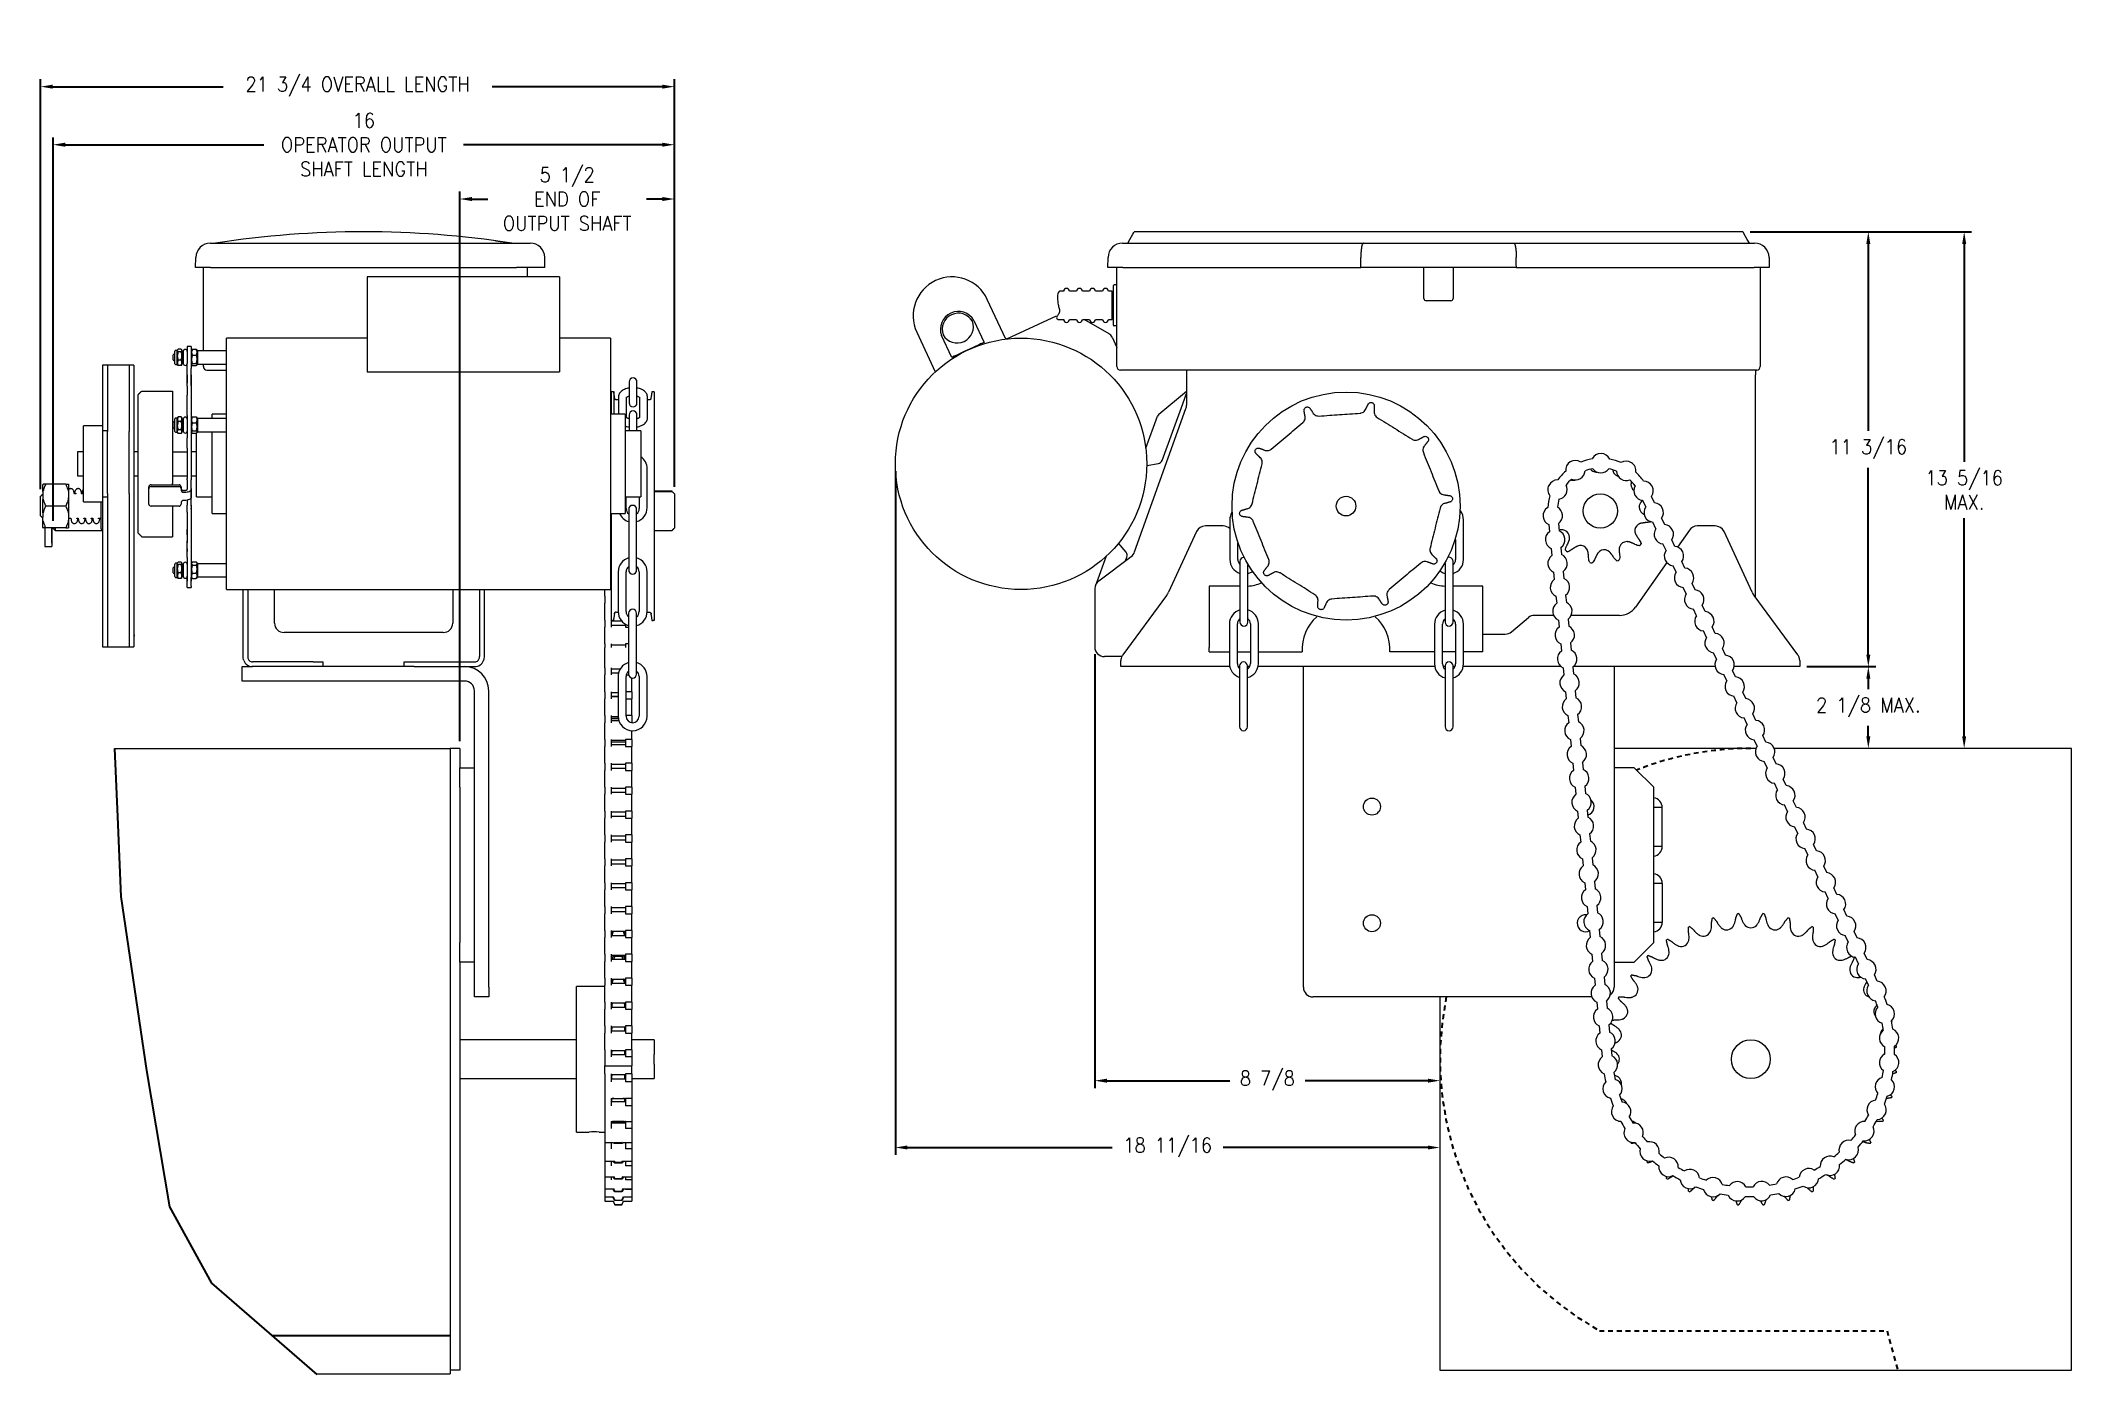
# Model space of a CAD drawing. Extents: x 2.5 to 54.8, y 8.1 to 42.4.
import ezdxf

# ---------------------------------------------------------------- set-up
doc = ezdxf.new("R2010")
doc.units = 0
doc.header["$LTSCALE"] = 0.5
doc.header["$MEASUREMENT"] = 0
doc.linetypes.add('HIDDEN', pattern=[0.375, 0.25, -0.125])
doc.layers.get('0').update_dxf_attribs({"linetype": 'CONTINUOUS'})
doc.layers.get('Defpoints').update_dxf_attribs({"linetype": 'CONTINUOUS'})
for name, color, linetype in [('DIM', 1, 'CONTINUOUS'), ('HID', 2, 'HIDDEN'), ('OBJ', 3, 'CONTINUOUS')]:
    doc.layers.add(name, color=color, linetype=linetype)
doc.styles.add('ROMANS', font='romans.shx', dxfattribs={"width": 0.9, "height": 0.375})
doc.dimstyles.new('GENIE', dxfattribs={"dimscale": 2, "dimtxt": 0.25, "dimasz": 0.156, "dimexe": 0.095, "dimexo": 0.0925, "dimgap": 0.095, "dimtad": 0, "dimtih": 1, "dimtoh": 1, "dimdec": 5, "dimzin": 4, "dimdsep": 46, "dimlunit": 5, "dimtxsty": 'ROMANS', "dimcen": 0.09, "dimadec": 0, "dimazin": 0, "dimtfac": 1, "dimtdec": 5, "dimtofl": 0, "dimtmove": 0, "dimatfit": 3, "dimfxl": 0, "dimfrac": 2, "dimtolj": 1, "dimtzin": 4, "dimarcsym": 0})
doc.dimstyles.new('GENIE1', dxfattribs={"dimscale": 2, "dimtxt": 0.25, "dimasz": 0.156, "dimexe": 0.095, "dimexo": 0.0925, "dimgap": 0.095, "dimtad": 0, "dimtih": 1, "dimtoh": 1, "dimdec": 5, "dimlfac": 1.333333, "dimzin": 4, "dimdsep": 46, "dimlunit": 5, "dimtxsty": 'ROMANS', "dimcen": 0.09, "dimadec": 0, "dimazin": 0, "dimtfac": 1, "dimtdec": 5, "dimtofl": 0, "dimtmove": 0, "dimatfit": 3, "dimfxl": 0, "dimfrac": 2, "dimtolj": 1, "dimtzin": 4, "dimarcsym": 0})

msp = doc.modelspace()

# ---------------------------------------------------------------- blocks, each defined once
blk = doc.blocks.new('*D27')
at = {"layer": 'Defpoints', "color": 0}
for p in [(47.792, 26.335), (49.558, 24.232), (54.784, 24.232)]:
    blk.add_point(p, dxfattribs=at)
at = {"layer": 'DIM', "color": 0, "lineweight": -2}
for p, q in [((49.558, 26.023), (49.558, 25.759)), ((49.558, 24.544), (49.558, 24.808))]:
    blk.add_line(p, q, dxfattribs=at)
at = {"layer": 'DIM', "color": 0}
for points in [[(49.506, 26.023), (49.61, 26.023), (49.558, 26.335)], [(49.506, 24.544), (49.61, 24.544), (49.558, 24.232)]]:
    blk.add_solid(points, dxfattribs=at)
at = {"layer": 'DIM', "color": 0, "insert": (49.558, 25.284), "char_height": 0.375, "attachment_point": 5, "style": 'ROMANS'}
blk.add_mtext('\\A1;2 1/8 MAX.', dxfattribs=at)
blk = doc.blocks.new('*D28')
at = {"layer": 'Defpoints', "color": 0}
for p in [(46.329, 37.527), (47.792, 26.335), (49.558, 26.335)]:
    blk.add_point(p, dxfattribs=at)
at = {"layer": 'DIM', "color": 0, "lineweight": -2}
for p, q in [((46.514, 37.527), (49.748, 37.527)), ((49.558, 37.215), (49.558, 32.407)), ((49.558, 26.647), (49.558, 31.456)), ((47.977, 26.335), (49.748, 26.335))]:
    blk.add_line(p, q, dxfattribs=at)
at = {"layer": 'DIM', "color": 0}
for points in [[(49.506, 37.215), (49.61, 37.215), (49.558, 37.527)], [(49.506, 26.647), (49.61, 26.647), (49.558, 26.335)]]:
    blk.add_solid(points, dxfattribs=at)
at = {"layer": 'DIM', "color": 0, "insert": (49.558, 31.931), "char_height": 0.375, "attachment_point": 5, "style": 'ROMANS'}
blk.add_mtext('\\A1;11 3/16', dxfattribs=at)
blk = doc.blocks.new('*D29')
at = {"layer": 'Defpoints', "color": 0}
for p in [(46.329, 37.527), (52.025, 24.232), (54.784, 24.232)]:
    blk.add_point(p, dxfattribs=at)
at = {"layer": 'DIM', "color": 0, "lineweight": -2}
for p, q in [((46.514, 37.527), (52.215, 37.527)), ((52.025, 37.215), (52.025, 31.606)), ((52.025, 24.544), (52.025, 30.154))]:
    blk.add_line(p, q, dxfattribs=at)
at = {"layer": 'DIM', "color": 0}
for points in [[(51.973, 37.215), (52.077, 37.215), (52.025, 37.527)], [(51.973, 24.544), (52.077, 24.544), (52.025, 24.232)]]:
    blk.add_solid(points, dxfattribs=at)
at = {"layer": 'DIM', "color": 0, "insert": (52.025, 30.88), "char_height": 0.375, "attachment_point": 5, "style": 'ROMANS'}
blk.add_mtext('\\A1;13 5/16\\PMAX.', dxfattribs=at)
blk = doc.blocks.new('*D30')
at = {"layer": 'Defpoints', "color": 0}
for p in [(29.651, 26.842), (38.534, 17.835), (38.534, 15.68)]:
    blk.add_point(p, dxfattribs=at)
at = {"layer": 'DIM', "color": 0, "lineweight": -2}
for p, q in [((29.651, 26.657), (29.651, 15.49)), ((29.963, 15.68), (33.123, 15.68)), ((38.222, 15.68), (35.062, 15.68))]:
    blk.add_line(p, q, dxfattribs=at)
at = {"layer": 'DIM', "color": 0}
for points in [[(29.963, 15.732), (29.963, 15.628), (29.651, 15.68)], [(38.222, 15.732), (38.222, 15.628), (38.534, 15.68)]]:
    blk.add_solid(points, dxfattribs=at)
at = {"layer": 'DIM', "color": 0, "insert": (34.092, 15.68), "char_height": 0.375, "attachment_point": 5, "style": 'ROMANS'}
blk.add_mtext('\\A1;8 7/8', dxfattribs=at)
blk = doc.blocks.new('*D31')
at = {"layer": 'Defpoints', "color": 0}
for p in [(13.309, 38.369), (18.834, 30.782), (13.309, 24.232)]:
    blk.add_point(p, dxfattribs=at)
at = {"layer": 'DIM', "color": 0, "lineweight": -2}
for p, q in [((13.309, 24.417), (13.309, 38.559)), ((13.621, 38.369), (14.034, 38.369)), ((18.522, 38.369), (18.11, 38.369)), ((18.834, 30.967), (18.834, 38.559))]:
    blk.add_line(p, q, dxfattribs=at)
at = {"layer": 'DIM', "color": 0}
for points in [[(13.621, 38.421), (13.621, 38.317), (13.309, 38.369)], [(18.522, 38.421), (18.522, 38.317), (18.834, 38.369)]]:
    blk.add_solid(points, dxfattribs=at)
at = {"layer": 'DIM', "color": 0, "insert": (16.072, 38.369), "char_height": 0.375, "attachment_point": 5, "style": 'ROMANS'}
blk.add_mtext('\\A1;5 1/2\\PEND OF\\POUTPUT SHAFT', dxfattribs=at)
blk = doc.blocks.new('*D32')
at = {"layer": 'Defpoints', "color": 0}
for p in [(18.834, 39.767), (18.834, 30.782), (2.841, 29.905)]:
    blk.add_point(p, dxfattribs=at)
at = {"layer": 'DIM', "color": 0, "lineweight": -2}
for p, q in [((2.841, 30.09), (2.841, 39.957)), ((3.153, 39.767), (8.269, 39.767)), ((18.522, 39.767), (13.406, 39.767)), ((18.834, 30.967), (18.834, 39.957))]:
    blk.add_line(p, q, dxfattribs=at)
at = {"layer": 'DIM', "color": 0}
for points in [[(3.153, 39.819), (3.153, 39.715), (2.841, 39.767)], [(18.522, 39.819), (18.522, 39.715), (18.834, 39.767)]]:
    blk.add_solid(points, dxfattribs=at)
at = {"layer": 'DIM', "color": 0, "insert": (10.838, 39.767), "char_height": 0.375, "attachment_point": 5, "style": 'ROMANS'}
blk.add_mtext('\\A1;16\\POPERATOR OUTPUT\\PSHAFT LENGTH', dxfattribs=at)
blk = doc.blocks.new('*D34')
at = {"layer": 'Defpoints', "color": 0}
for p in [(2.521, 41.261), (2.521, 30.72), (18.834, 30.782)]:
    blk.add_point(p, dxfattribs=at)
at = {"layer": 'DIM', "color": 0, "lineweight": -2}
for p, q in [((2.521, 30.905), (2.521, 41.451)), ((18.834, 30.967), (18.834, 41.451)), ((2.833, 41.261), (7.217, 41.261)), ((18.522, 41.261), (14.138, 41.261))]:
    blk.add_line(p, q, dxfattribs=at)
at = {"layer": 'DIM', "color": 0}
for points in [[(2.833, 41.313), (2.833, 41.209), (2.521, 41.261)], [(18.522, 41.313), (18.522, 41.209), (18.834, 41.261)]]:
    blk.add_solid(points, dxfattribs=at)
at = {"layer": 'DIM', "color": 0, "insert": (10.678, 41.261), "char_height": 0.375, "attachment_point": 5, "style": 'ROMANS'}
blk.add_mtext('\\A1;21 3/4 OVERALL LENGTH', dxfattribs=at)
blk = doc.blocks.new('*D35')
at = {"layer": 'Defpoints', "color": 0}
for p in [(24.518, 31.554), (38.534, 17.835), (38.534, 13.96)]:
    blk.add_point(p, dxfattribs=at)
at = {"layer": 'DIM', "color": 0, "lineweight": -2}
for p, q in [((24.518, 31.369), (24.518, 13.77)), ((24.83, 13.96), (30.099, 13.96)), ((38.222, 13.96), (32.954, 13.96))]:
    blk.add_line(p, q, dxfattribs=at)
at = {"layer": 'DIM', "color": 0}
for points in [[(24.83, 14.012), (24.83, 13.908), (24.518, 13.96)], [(38.222, 14.012), (38.222, 13.908), (38.534, 13.96)]]:
    blk.add_solid(points, dxfattribs=at)
at = {"layer": 'DIM', "color": 0, "insert": (31.526, 13.96), "char_height": 0.375, "attachment_point": 5, "style": 'ROMANS'}
blk.add_mtext('\\A1;18 11/16', dxfattribs=at)

# ---------------------------------------------------------------- dimensions: what is measured, and where the dimension line sits
at = {"layer": 'DIM'}
dim = msp.add_linear_dim(base=(2.5208112, 41.2606732), p1=(18.8343115, 30.7820008), p2=(2.5208112, 30.7195004), text='<> OVERALL LENGTH', dimstyle='GENIE1', dxfattribs=at)
dim.commit()
dim.dimension.update_dxf_attribs({"geometry": '*D34', "text_midpoint": (10.6775613, 41.2606732)})
dim = msp.add_linear_dim(base=(18.8343115, 39.7665736), p1=(2.8408083, 29.9050006), p2=(18.8343115, 30.7820008), text='<>\\POPERATOR OUTPUT\\PSHAFT LENGTH', dimstyle='GENIE', dxfattribs=at)
dim.commit()
dim.dimension.update_dxf_attribs({"geometry": '*D32', "text_midpoint": (10.8375599, 39.7665736), "dimtype": 160})
dim = msp.add_linear_dim(base=(13.3093082, 38.3688011), p1=(18.8343115, 30.7820008), p2=(13.3093082, 24.2324735), text='<>\\PEND OF\\POUTPUT SHAFT', dimstyle='GENIE', override={"dimdec": 4}, dxfattribs=at)
dim.commit()
dim.dimension.update_dxf_attribs({"geometry": '*D31', "text_midpoint": (16.0718098, 38.3688011), "dimtype": 160})
dim = msp.add_linear_dim(base=(49.5576956, 26.3350015), p1=(46.3288256, 37.5274913), p2=(47.7921003, 26.3350015), angle=90, dimstyle='GENIE', dxfattribs=at)
dim.commit()
dim.dimension.update_dxf_attribs({"geometry": '*D28', "text_midpoint": (49.5576956, 31.9312464)})
dim = msp.add_linear_dim(base=(52.0249891, 24.2324735), p1=(46.3288256, 37.5274913), p2=(54.7840003, 24.2324735), angle=90, text='<>\\PMAX.', dimstyle='GENIE', override={"dimdec": 4, "dimse1": 0, "dimse2": 1}, dxfattribs=at)
dim.commit()
dim.dimension.update_dxf_attribs({"geometry": '*D29', "text_midpoint": (52.0249891, 30.8799824)})
for base, p1, dimstyle, picture, middle in [((38.5340006, 13.9603013), (24.5184614, 31.5543494), 'GENIE1', '*D35', (31.526231, 13.9603013)), ((38.5340006, 15.6796888), (29.6508505, 26.8424999), 'GENIE', '*D30', (34.0924256, 15.6796888))]:
    dim = msp.add_linear_dim(base=base, p1=p1, p2=(38.5340006, 17.834999), dimstyle=dimstyle, override={"dimse1": 0, "dimse2": 1}, dxfattribs=at)
    dim.commit()
    dim.dimension.update_dxf_attribs({"geometry": picture, "text_midpoint": middle})
dim = msp.add_linear_dim(base=(49.5576956, 24.2324735), p1=(47.7921003, 26.3350015), p2=(54.7840003, 24.2324735), angle=90, text='<> MAX.', dimstyle='GENIE', override={"dimdec": 4, "dimse1": 1, "dimse2": 1}, dxfattribs=at)
dim.commit()
dim.dimension.update_dxf_attribs({"geometry": '*D27', "text_midpoint": (49.5576956, 25.2837375), "dimtype": 160})

# ---------------------------------------------------------------- linework, layer by layer
at = {"color": 7, "linetype": 'Continuous', "lineweight": 15}
msp.add_line((50.4090004, 8.2324701), (51.7840004, 8.2324701), dxfattribs=at)
at = {"layer": 'DIM', "lineweight": 15}
for p, q in [((44.2548132, 22.7097247), (44.0340003, 22.7097247)), ((44.2548132, 21.7063063), (44.2548132, 22.7097247)), ((44.2548132, 21.7063063), (44.0340003, 21.7063063)), ((44.2548132, 20.7586389), (44.0340003, 20.7586389)), ((44.2548132, 20.7586389), (44.2548132, 19.7552205)), ((44.2548132, 19.7552205), (44.0340003, 19.7552205))]:
    msp.add_line(p, q, dxfattribs=at)
for centre, start, end in [((44.0048133, 22.709725), 0, 83.29551254), ((44.0048133, 21.706306), 276.70448746, 0), ((44.0048133, 20.7586392), 0, 83.29551254), ((44.0048133, 19.7552202), 276.70448746, 0)]:
    msp.add_arc(centre, 0.2499999, start, end, dxfattribs=at)
at = {"layer": 'HID'}
for p, q in [((42.6362185, 9.2462482), (50.0394699, 9.2462482)), ((50.0394699, 9.2462482), (50.3111109, 8.2324701))]:
    msp.add_line(p, q, dxfattribs=at)
for start, end in [(90, 111.56257057), (168.44457046, 240.84180296)]:
    msp.add_arc((46.5340004, 16.2324719), 8.0000016, start, end, dxfattribs=at)
at = {"layer": 'OBJ', "linetype": 'Continuous', "lineweight": 15}
for p, q in [((6.8903291, 37.2350812), (6.8968199, 37.2350812)), ((6.8968199, 37.2350812), (14.7718184, 37.2350812)), ((14.7718184, 37.2350812), (14.7783092, 37.2350812)), ((14.7783092, 37.2350812), (15.1214537, 37.2350812)), ((30.3661626, 37.2350812), (30.3726511, 37.2350812)), ((30.3726511, 37.2350812), (36.5619094, 37.2350812)), ((36.5619094, 37.2350812), (40.4333918, 37.2350812)), ((40.4333918, 37.2350812), (46.6226504, 37.2350812)), ((46.6226504, 37.2350812), (46.6291389, 37.2350812)), ((6.5109104, 36.6100773), (6.5153877, 36.8666307)), ((6.8968199, 36.6100773), (6.5109104, 36.6100773)), ((6.7093093, 34.4635497), (6.7093093, 36.6100773)), ((6.8968199, 36.6100773), (14.7718184, 36.6100773)), ((15.157728, 36.6100773), (14.7718184, 36.6100773)), ((15.0393072, 36.6100773), (15.0393072, 36.3653697)), ((15.5008724, 36.6100773), (15.157728, 36.6100773)), ((29.9867415, 36.6100773), (29.9912189, 36.8666307)), ((30.3726511, 36.6100773), (29.9867415, 36.6100773)), ((30.2203495, 34.0773022), (30.2203495, 36.6100773)), ((30.3726511, 36.6100773), (36.4957799, 36.6100773)), ((40.4995213, 36.6100773), (36.4957799, 36.6100773)), ((38.12265, 35.8110465), (38.12265, 36.6100773)), ((38.87265, 36.6100773), (38.87265, 35.8110465)), ((40.4995213, 36.6100773), (46.6226504, 36.6100773)), ((47.0085597, 36.6100773), (46.6226504, 36.6100773)), ((46.7749502, 36.6100773), (46.7749502, 34.0773022)), ((47.0040817, 36.8666307), (47.0085597, 36.6100773)), ((10.9213115, 36.3653697), (10.9213115, 34.9427523)), ((15.8713082, 36.3653697), (15.8713082, 34.9427523)), ((30.1303511, 36.1265475), (30.1303511, 36.1425046)), ((30.1303511, 35.2758906), (30.1303511, 36.1265475)), ((30.2203495, 36.162498), (30.2203495, 36.2573022)), ((27.3595588, 34.7652806), (26.8826583, 35.7879931)), ((30.1003494, 35.8273509), (30.1003494, 35.9950043)), ((30.1003494, 35.2699959), (30.1003494, 35.8273509)), ((38.81265, 35.7510476), (38.18265, 35.7510476)), ((27.3829478, 34.7689414), (28.6670313, 35.3677193)), ((30.0183718, 34.900785), (29.3788774, 35.2699959)), ((30.1303511, 35.1254241), (30.1303511, 35.2758906)), ((30.2203495, 35.1059188), (30.1503516, 35.1059188)), ((6.1338101, 34.5057142), (6.0638098, 34.5057142)), ((6.2942076, 34.5770426), (6.2942076, 34.4059726)), ((6.3988114, 34.5770426), (6.3988114, 34.4059726)), ((6.4288108, 34.5026541), (6.5248072, 34.5026541)), ((7.30881, 28.514443), (7.30881, 34.7893478)), ((10.9213115, 34.9427523), (10.9213115, 33.9200398)), ((15.8713082, 34.9427523), (15.8713082, 33.9200398)), ((17.1838072, 34.7893478), (17.1838072, 28.3193481)), ((25.0700435, 34.9427523), (25.546944, 33.9200398)), ((27.3805143, 34.7677775), (27.382922, 34.768932)), ((27.3829478, 34.7689414), (27.3805167, 34.7677775)), ((27.382922, 34.768932), (27.3829478, 34.7689414)), ((30.0947573, 34.8174324), (30.2203495, 34.5480945)), ((4.1150101, 34.0900023), (4.1150101, 32.5293462)), ((4.1150101, 34.0836006), (4.1150101, 34.0842765)), ((4.2445071, 34.0899366), (4.2435074, 34.0900023)), ((4.2445071, 34.0917106), (4.2445071, 34.0152196)), ((4.2445071, 34.0152196), (4.2445071, 32.386417)), ((4.7965071, 34.0917106), (4.7965071, 34.0152196)), ((4.7965071, 34.0152196), (4.7965071, 32.386417)), ((4.9240094, 34.0900023), (4.9240094, 30.7525035)), ((5.9338107, 34.2285572), (5.9338107, 34.3585517)), ((5.9763083, 34.4467102), (5.9763083, 34.4550643)), ((5.9763083, 34.1320447), (5.9763083, 34.4467102)), ((6.0338104, 34.4656711), (6.0338104, 34.4750577)), ((6.0338104, 34.1120513), (6.0338104, 34.4656711)), ((6.1338101, 34.4370045), (6.0638098, 34.4370045)), ((6.1338101, 34.2248402), (6.0638098, 34.2248402)), ((6.1338101, 34.0813854), (6.0638098, 34.0813854)), ((6.1638095, 34.4656711), (6.1638095, 34.4750577)), ((6.1638095, 34.1120513), (6.1638095, 34.4656711)), ((6.1912089, 34.4480525), (6.1912089, 34.1390564)), ((6.2942076, 34.4059726), (6.2942076, 34.132758)), ((6.2942076, 34.0053261), (6.2942076, 34.132758)), ((6.2942076, 33.5803872), (6.2942076, 34.0053261)), ((6.3988114, 34.4059726), (6.3988114, 34.132758)), ((6.3988114, 34.132758), (6.3988114, 34.0053261)), ((6.3988114, 33.5681472), (6.3988114, 34.0053261)), ((6.4288108, 34.3494843), (6.5248072, 34.3494843)), ((6.4288108, 34.1403893), (6.5248072, 34.1403893)), ((6.4288108, 34.0844548), (6.5248072, 34.0844548)), ((6.5548113, 34.4750577), (6.5548113, 34.4218359)), ((6.5548113, 34.4218359), (6.5548113, 34.1120513)), ((6.7093093, 34.0572995), (6.7093093, 34.1235498)), ((30.2203495, 34.0572995), (30.2203495, 34.0773022)), ((46.7749502, 34.0773022), (46.7749502, 34.0572995)), ((6.2942076, 33.8491995), (6.2942076, 33.631544)), ((6.2942076, 33.5518146), (6.2942076, 33.631544)), ((6.2942076, 33.5518146), (6.2942076, 33.3242375)), ((6.3988114, 33.8491995), (6.3988114, 33.631544)), ((6.3988114, 33.631544), (6.3988114, 33.5518146)), ((6.3988114, 33.5518146), (6.3988114, 33.3242375)), ((6.7991105, 33.9674983), (6.8639106, 33.9674983)), ((6.8639106, 33.9674983), (7.30881, 33.9674983)), ((10.9213115, 33.9200398), (15.8713082, 33.9200398)), ((17.6640095, 33.6634489), (17.6640095, 33.1234496)), ((17.8690072, 33.1234496), (17.8690072, 33.6634489)), ((46.6851505, 33.9674983), (30.3101507, 33.9674983)), ((32.0108507, 33.9674983), (32.0108507, 33.1187751)), ((46.6508503, 33.9674983), (46.6508503, 33.8479041)), ((46.6508503, 33.727897), (46.6508503, 33.8479041)), ((46.6508503, 28.1193111), (46.6508503, 33.727897)), ((5.0246099, 33.3293531), (5.0246099, 29.7793474)), ((5.1246096, 33.4239039), (5.9146105, 33.4239039)), ((5.9146105, 33.4239039), (5.9146105, 31.0490765)), ((6.2942076, 32.9920002), (6.2942076, 33.3242375)), ((6.2942076, 32.7955302), (6.2942076, 32.9920002)), ((6.3988114, 33.3242375), (6.3988114, 32.9920002)), ((6.3988114, 32.9920002), (6.3988114, 32.7955302)), ((17.2048096, 33.4023336), (17.2048096, 32.834353)), ((17.269009, 33.4124993), (17.269009, 32.834353)), ((18.3182103, 27.978081), (18.3182103, 33.4023336)), ((30.6761537, 29.2882005), (31.99623, 32.9766438)), ((31.3008007, 32.8310685), (32.0108507, 33.4268621)), ((31.3818304, 31.6407535), (31.9129301, 33.0999363)), ((31.9129301, 33.0999363), (31.9671457, 33.2488915)), ((32.0108507, 33.1187751), (32.0108507, 33.0608882)), ((3.6240087, 30.6381471), (3.6240087, 32.5293462)), ((4.1240072, 30.5793497), (4.1240072, 32.5293462)), ((4.2445071, 32.404289), (4.2435074, 32.4043454)), ((5.9338107, 32.4863369), (5.9338107, 32.6163408)), ((5.9763083, 32.4060537), (5.9763083, 32.712844)), ((5.9763083, 32.3898337), (5.9763083, 32.4060537)), ((6.0338104, 32.3880597), (6.0338104, 32.7328467)), ((6.1338101, 32.767286), (6.0638098, 32.767286)), ((6.1338101, 32.645899), (6.0638098, 32.645899)), ((6.1338101, 32.4299519), (6.0638098, 32.4299519)), ((6.1638095, 32.3880597), (6.1638095, 32.7328467)), ((6.1912089, 32.7058416), (6.1912089, 32.3968361)), ((6.2942076, 32.7955302), (6.2942076, 32.3155673)), ((6.3988114, 32.7955302), (6.3988114, 32.3155673)), ((6.4288108, 32.7620577), (6.5248072, 32.7620577)), ((6.4288108, 32.6136468), (6.5248072, 32.6136468)), ((6.5548113, 32.7328467), (6.5548113, 32.3775092)), ((6.9338077, 32.7213388), (6.9338077, 32.834353)), ((17.5638079, 32.834353), (17.5638079, 30.2743476)), ((17.6640095, 32.8119379), (17.6640095, 32.7028848)), ((17.8690072, 32.7028848), (17.8690072, 32.8119379)), ((30.9636992, 31.9538469), (31.2636877, 32.7780618)), ((4.2445071, 30.794316), (4.2445071, 32.386417)), ((4.7965071, 30.794316), (4.7965071, 32.386417)), ((6.0338104, 32.369831), (6.0338104, 32.3880597)), ((6.1338101, 32.3353823), (6.0638098, 32.3353823)), ((6.1638095, 32.369831), (6.1638095, 32.3880597)), ((6.2942076, 32.3155673), (6.2942076, 32.2204251)), ((6.2942076, 31.9618912), (6.2942076, 32.2204251)), ((6.2942076, 31.9618912), (6.2942076, 31.1758514)), ((6.3988114, 32.3155673), (6.3988114, 32.2204251)), ((6.3988114, 32.2204251), (6.3988114, 31.9618912)), ((6.3988114, 32.035463), (6.3988114, 32.0298405)), ((6.3988114, 32.0298405), (6.3988114, 31.9493554)), ((6.3988114, 31.9618912), (6.3988114, 31.1758514)), ((6.3988114, 31.9493554), (6.3988114, 31.9437376)), ((6.4288108, 32.402928), (6.5248072, 32.402928)), ((6.4288108, 32.34062), (6.5248072, 32.34062)), ((6.5288105, 30.7584311), (6.5288105, 32.3498282)), ((6.5548113, 32.3775092), (6.5548113, 32.369831)), ((6.9338077, 30.3515426), (6.9338077, 32.3813389)), ((17.9638114, 32.401351), (17.9638114, 30.7073495)), ((3.4688113, 31.8668476), (3.4688113, 31.8191498)), ((3.4688113, 31.8191498), (3.4688113, 31.4581615)), ((3.4688113, 31.4581615), (3.4688113, 31.2418483)), ((5.9146105, 31.8668476), (6.2942076, 31.8668476)), ((30.9881277, 31.507868), (31.2860758, 31.5604046)), ((2.5758117, 30.8462002), (2.5758117, 31.0170496)), ((2.5758117, 30.8462002), (2.5758117, 30.7490634)), ((2.6328491, 31.0299984), (2.5867189, 31.0299984)), ((3.1658085, 31.0299984), (2.6508103, 31.0299984)), ((2.8408083, 31.0299984), (2.808772, 31.0299984)), ((3.2408071, 31.0299984), (3.2408071, 30.7487489)), ((5.3038084, 30.9148581), (5.3038084, 30.9590641)), ((5.3038084, 30.5206133), (5.3038084, 30.9148581)), ((5.3638072, 31.0134405), (6.0692071, 31.0134405)), ((5.3638072, 30.9692345), (6.0838079, 30.9692345)), ((5.9146105, 31.2418483), (6.2942076, 31.2418483)), ((5.9146105, 31.0134405), (5.9146105, 31.0490765)), ((6.0692071, 31.0134405), (6.0838079, 31.0134405)), ((6.1388084, 30.9635931), (6.1388084, 30.9193872)), ((6.1388084, 30.9193872), (6.1388084, 30.8740735)), ((6.2195093, 30.8684322), (6.1938089, 30.8684322)), ((6.2942076, 31.1412103), (6.2942076, 31.1758514)), ((6.2942076, 31.1396193), (6.2942076, 31.1742604)), ((6.2942076, 31.1396193), (6.2942076, 30.9221046)), ((6.2942076, 30.9221046), (6.2942076, 30.8999992)), ((6.3988114, 31.1758514), (6.3988114, 31.1412103)), ((6.3988114, 31.1742604), (6.3988114, 31.1396193)), ((6.3988114, 30.9221046), (6.3988114, 31.1396193)), ((6.3988114, 30.9221046), (6.3988114, 30.8999992)), ((6.3988114, 30.8999992), (6.3988114, 30.6870182)), ((6.3988114, 30.8701687), (6.3988114, 30.8593179)), ((6.3988114, 30.4642001), (6.3988114, 30.8593179)), ((42.0129296, 31.135752), (42.0197043, 31.1412291)), ((2.5208112, 30.2154985), (2.5208112, 30.7195004)), ((2.5758117, 30.2966453), (2.5758117, 30.6383536)), ((2.58081, 30.7477539), (2.58081, 30.6446426)), ((3.1658085, 30.4674995), (2.6508103, 30.4674995)), ((3.2408071, 30.7487489), (3.2408071, 30.18625)), ((3.6240087, 30.5793497), (3.6240087, 30.6381471)), ((4.0750093, 29.873748), (4.0750093, 30.5793497)), ((4.1150101, 30.5793497), (4.1150101, 26.8624087)), ((4.2435074, 30.7043505), (4.2445071, 30.7044115)), ((4.2445071, 30.794316), (4.2445071, 27.2253916)), ((4.7965071, 30.794316), (4.7965071, 27.2253916)), ((4.9240094, 30.7525035), (4.9240094, 26.8450014)), ((6.0838079, 30.4662323), (5.3638072, 30.4662323)), ((5.9146105, 30.4662323), (5.9146105, 29.6793477)), ((6.1388084, 30.5613979), (6.1388084, 30.5160796)), ((6.1938089, 30.8242262), (6.2195093, 30.8242262)), ((6.2195093, 30.6112452), (6.1938089, 30.6112452)), ((6.2942076, 30.6181303), (6.2942076, 30.4916088)), ((6.2942076, 30.41187), (6.2942076, 30.4916088)), ((6.2942076, 30.3900651), (6.2942076, 30.41187)), ((6.2942076, 30.3103309), (6.2942076, 30.3900651)), ((6.3988114, 30.4916088), (6.3988114, 30.7091236)), ((6.3988114, 30.4916088), (6.3988114, 30.41187)), ((6.3988114, 30.4642001), (6.3988114, 30.4254899)), ((6.3988114, 30.4554894), (6.3988114, 30.4254899)), ((6.3988114, 30.3900651), (6.3988114, 30.41187)), ((6.3988114, 30.403929), (6.3988114, 30.3044878)), ((6.3988114, 30.3900651), (6.3988114, 30.3103309)), ((6.5288105, 30.7073495), (6.5288105, 30.7584311)), ((6.9338077, 30.2743476), (6.9338077, 30.3515426)), ((17.6551579, 30.3838512), (17.6551579, 30.1138515)), ((17.8601604, 30.1138515), (17.8601604, 30.3838512)), ((18.8343115, 30.7820008), (18.8343115, 29.9030012)), ((43.8299361, 30.4450234), (43.7520576, 30.6122684)), ((44.0565693, 30.5505564), (43.9786907, 30.7178014)), ((2.5758117, 30.0888035), (2.5758117, 30.1859356)), ((2.5758117, 29.9179493), (2.5758117, 30.0888035)), ((2.58081, 30.2901076), (2.58081, 30.1855085)), ((2.6328116, 29.9050006), (2.5867189, 29.9050006)), ((3.1658085, 29.9050006), (2.6508103, 29.9050006)), ((2.8087345, 29.9050006), (2.8087345, 29.4235171)), ((2.8087345, 29.9050006), (2.8087345, 29.5135154)), ((2.8408083, 29.9050006), (2.8088095, 29.9050006)), ((2.8343081, 29.9030012), (2.8343081, 29.9050006)), ((2.8943117, 29.9050006), (2.8943117, 29.8430024)), ((3.2408071, 30.18625), (3.2408071, 29.9050006)), ((6.2939448, 29.727726), (6.2938274, 29.8643474)), ((6.2942076, 30.3103309), (6.2942076, 29.5242912)), ((6.3988114, 30.3103309), (6.3988114, 29.5242912)), ((6.3988114, 30.3044878), (6.3988114, 30.2888123)), ((17.2048096, 30.2743476), (17.2048096, 27.53267)), ((32.2699772, 29.8100555), (31.5480453, 28.25115)), ((32.9569583, 29.9549981), (32.4968315, 29.9549981)), ((41.3342744, 29.9917324), (41.352716, 29.8081688)), ((41.5830223, 30.0167194), (41.6014639, 29.8331559)), ((44.0906049, 29.8852372), (44.0127258, 30.0524822)), ((44.3172381, 29.9907749), (44.2393596, 30.1580153)), ((44.952454, 29.8483949), (44.6484457, 29.4142244)), ((45.6173691, 29.9549981), (45.1572423, 29.9549981)), ((46.5661551, 28.25115), (45.8442237, 29.8100555)), ((2.6328116, 29.4235171), (2.8087345, 29.4235171)), ((2.8088095, 29.5135154), (2.8087345, 29.5135154)), ((6.2941747, 29.3775042), (6.2940011, 29.5740071)), ((6.2941747, 29.3684414), (6.2941747, 29.3775042)), ((6.2941747, 29.3684414), (6.2941841, 29.328572)), ((6.2941841, 29.328572), (6.2942076, 29.2989903)), ((6.2942076, 29.141972), (6.2942076, 29.5242912)), ((6.3988114, 29.5242912), (6.3988114, 29.141972)), ((30.455708, 29.2789922), (30.2612373, 29.5107511)), ((41.3960004, 29.3773258), (41.414442, 29.1937623)), ((41.6447483, 29.4023128), (41.6631899, 29.2187493)), ((44.3512732, 29.3254557), (44.2733946, 29.4927007)), ((44.5779063, 29.4309888), (44.5000278, 29.5982338)), ((5.9338107, 28.8054028), (5.9338107, 28.8801433)), ((5.9338107, 28.7501442), (5.9338107, 28.8054028)), ((5.9638101, 28.9101474), (5.9638101, 28.8009067)), ((5.9638101, 28.8009067), (5.9638101, 28.7201447)), ((5.9763083, 28.653641), (5.9763083, 28.9766512)), ((6.0338104, 28.6336382), (6.0338104, 28.996654)), ((6.1338101, 29.0268317), (6.0638098, 29.0268317)), ((6.1338101, 28.9603327), (6.0638098, 28.9603327)), ((6.1338101, 28.748647), (6.0638098, 28.748647)), ((6.1638095, 28.6336382), (6.1638095, 28.996654)), ((6.1912089, 28.9696441), (6.1912089, 28.6606433)), ((6.2942076, 29.141972), (6.2942076, 28.8805798)), ((6.2942076, 28.8805798), (6.2942076, 28.5316532)), ((6.3988114, 29.141972), (6.3988114, 28.8805798)), ((6.3988114, 28.8805798), (6.3988114, 28.5316532)), ((6.4288108, 29.0290517), (6.5248072, 29.0290517)), ((6.4288108, 28.9510728), (6.5248072, 28.9510728)), ((6.5548113, 28.996654), (6.5548113, 28.6336382)), ((17.6551579, 29.0898531), (17.6551579, 28.8198534)), ((17.8601604, 28.8198534), (17.8601604, 29.0898531)), ((29.7065199, 28.4997765), (29.9558527, 29.1848169)), ((29.7508502, 28.5424994), (30.5907759, 29.1724454)), ((30.4431371, 29.0617169), (30.4774144, 29.1558875)), ((33.3865282, 29.0455767), (33.3865282, 28.775577)), ((33.5915272, 28.775577), (33.5915272, 28.9526451)), ((38.6645442, 28.9582629), (38.6521926, 28.9688181)), ((38.6645442, 28.9899097), (38.6645442, 28.7765485)), ((38.8695443, 28.7765485), (38.8695443, 29.0465482)), ((41.4577264, 28.7629146), (41.476168, 28.579351)), ((41.7064743, 28.7879063), (41.7249153, 28.6043428)), ((42.9355344, 29.236335), (42.9335702, 29.2455902)), ((44.3693423, 29.0156242), (43.5659157, 27.8682113)), ((44.6119414, 28.7656695), (44.5340629, 28.9329145)), ((44.8385746, 28.8712026), (44.7606961, 29.0384476)), ((6.1338101, 28.6034604), (6.0638098, 28.6034604)), ((6.2942076, 28.403982), (6.2942076, 28.6315638)), ((6.2942076, 28.3693409), (6.2942076, 28.403982)), ((6.3988114, 28.403982), (6.3988114, 28.6315638)), ((6.3988114, 28.403982), (6.3988114, 28.3693409)), ((6.4288108, 28.7371672), (6.5248072, 28.7371672)), ((6.4288108, 28.6012405), (6.5248072, 28.6012405)), ((7.30881, 28.3193481), (7.30881, 28.514443)), ((7.7353071, 28.25115), (7.7353071, 28.3193481)), ((7.7353071, 27.8682113), (7.7353071, 28.3193481)), ((7.7353071, 28.1640991), (7.7353071, 28.25115)), ((7.8553095, 28.3193481), (7.8553095, 26.8424999)), ((8.539308, 27.4912143), (8.539308, 28.3193481)), ((9.848808, 28.3178509), (9.848808, 28.3193481)), ((11.8488114, 28.3193481), (11.8488114, 28.3178509)), ((13.1293116, 28.3193481), (13.1293116, 27.4912143)), ((13.81331, 28.3193481), (13.81331, 26.8424999)), ((13.9333078, 28.3193481), (13.9333078, 28.25115)), ((13.9333078, 28.3193481), (13.9333078, 27.8682113)), ((13.9333078, 28.25115), (13.9333078, 28.1640991)), ((17.0403102, 28.148508), (17.0403102, 28.3193481)), ((29.6508505, 28.2925964), (29.650224, 28.2961445)), ((29.6508505, 28.3425), (29.6508505, 26.8424999)), ((32.5970448, 28.4075019), (32.5970448, 26.9454986)), ((33.3865282, 28.4075019), (32.5970448, 28.4075019)), ((39.6370444, 28.4075019), (38.8695443, 28.4075019)), ((39.6370444, 26.9454986), (39.6370444, 28.4075019)), ((44.8726096, 28.205888), (44.7947311, 28.3731284)), ((45.0992428, 28.3114211), (45.0213643, 28.4786661)), ((7.7353071, 26.6412286), (7.7353071, 28.1640991)), ((13.9333078, 28.1640991), (13.9333078, 26.6412286)), ((17.0403102, 28.148508), (17.0403102, 27.9649445)), ((17.0403102, 27.5341015), (17.0403102, 27.9649445)), ((17.6543413, 27.7084802), (17.6543413, 27.4384806)), ((17.859339, 27.4384806), (17.859339, 27.7084802)), ((18.3182103, 27.53267), (18.3182103, 27.978081)), ((31.4964485, 28.1640991), (30.3710436, 26.6412286)), ((33.3865282, 27.7515786), (33.3865282, 27.481579)), ((33.5915272, 27.481579), (33.5915272, 27.7515786)), ((38.6645442, 27.7525454), (38.6645442, 27.4825458)), ((38.8695443, 27.4825458), (38.8695443, 27.7525454)), ((41.5194524, 28.148508), (41.5378934, 27.9649445)), ((41.7682003, 28.1734997), (41.7866413, 27.9899362)), ((45.1332779, 27.6461019), (45.0553994, 27.8133469)), ((45.3599116, 27.7516349), (45.2820331, 27.9188799)), ((47.7431567, 26.6412286), (46.6177518, 28.1640991)), ((4.2445071, 27.2253916), (4.2445071, 26.8417161)), ((4.7965071, 27.2253916), (4.7965071, 26.8417161)), ((8.539308, 27.4503123), (8.539308, 27.4912143)), ((12.87931, 27.2153856), (8.7893096, 27.2153856)), ((13.1293116, 27.4912143), (13.1293116, 27.4503123)), ((17.0403102, 27.5341015), (17.0403102, 27.3505379)), ((17.0403102, 26.9196949), (17.0403102, 27.3505379)), ((17.2003135, 27.5341015), (17.2003135, 27.3505379)), ((17.5753112, 27.4263109), (17.5753112, 27.3505379)), ((17.5753112, 27.3505379), (17.6543413, 27.3505379)), ((40.3768049, 27.2334875), (40.8094373, 27.5965127)), ((41.4579745, 27.6550003), (40.9701346, 27.6550003)), ((41.5811784, 27.5341015), (41.5996194, 27.3505379)), ((41.8299257, 27.5590932), (41.8483673, 27.3755296)), ((43.1563397, 27.6550003), (41.9098452, 27.6550003)), ((45.3939467, 27.0863204), (45.3160682, 27.2535607)), ((45.6205799, 27.1918535), (45.5427014, 27.3590938)), ((4.1156798, 26.8624106), (4.1150094, 26.856229)), ((4.1150094, 26.856229), (4.1156798, 26.8513959)), ((4.1150101, 26.8624087), (4.1156813, 26.8624087)), ((4.1150101, 26.8617376), (4.1156813, 26.8624087)), ((4.1150101, 26.8624087), (4.1150101, 26.8617376)), ((4.1150101, 26.8617376), (4.1150101, 26.8562277)), ((4.1150101, 26.8562277), (4.1150101, 26.8507225)), ((4.1150101, 26.8513936), (4.1150101, 26.8450014)), ((4.1150101, 26.8507225), (4.1156813, 26.8513936)), ((4.2435074, 26.8450014), (4.2445071, 26.8450624)), ((7.8553095, 26.8424999), (7.8553095, 26.5924983)), ((13.81331, 26.8424999), (13.81331, 26.5924983)), ((17.0403102, 26.9196949), (17.0403102, 26.8255008)), ((17.0403102, 26.3052883), (17.0403102, 26.8255008)), ((17.2003135, 26.9196949), (17.2003135, 26.8255008)), ((17.6543413, 26.9196949), (17.5753112, 26.9196949)), ((17.5753112, 26.9196949), (17.5753112, 26.8255008)), ((32.5970448, 26.9454986), (32.5970448, 26.8255008)), ((32.5970448, 26.7174991), (32.5970448, 26.8255008)), ((32.5970448, 26.7174991), (33.1164476, 26.7174991)), ((33.3214477, 26.7174991), (33.6564481, 26.7174991)), ((33.8614482, 26.7174991), (34.9886384, 26.7174991)), ((38.3945445, 26.7174991), (37.2454502, 26.7174991)), ((38.9345438, 26.7174991), (38.5995446, 26.7174991)), ((39.6370444, 26.7174991), (39.1395439, 26.7174991)), ((39.6370444, 27.1749999), (40.2161082, 27.1749999)), ((39.6370444, 26.8255008), (39.6370444, 26.9454986)), ((39.6370444, 26.7174991), (39.6370444, 26.8255008)), ((41.6429038, 26.9196949), (41.6613455, 26.7361314)), ((41.8916517, 26.9446866), (41.9100934, 26.7611231)), ((45.654615, 26.5265342), (45.5767364, 26.6937792)), ((45.8812481, 26.6320673), (45.8033696, 26.7993123)), ((7.704308, 25.9650021), (7.704308, 26.3350015)), ((7.704308, 26.3350015), (7.9543096, 26.3350015)), ((7.7353071, 26.5750017), (7.7353071, 26.6412286)), ((7.8553095, 26.5924983), (7.8553095, 26.5750017)), ((7.9753073, 26.3350015), (7.9543096, 26.3350015)), ((9.5378079, 26.4549993), (7.9753073, 26.4549993)), ((9.5378079, 26.3350015), (7.9753073, 26.3350015)), ((9.5378079, 26.4549993), (9.7878095, 26.4549993)), ((9.7878095, 26.3350015), (9.5378079, 26.3350015)), ((9.7878095, 26.4549993), (9.7878095, 26.3350015)), ((11.8808101, 26.3350015), (9.7878095, 26.3350015)), ((11.8808101, 26.3350015), (11.8808101, 26.4549993)), ((11.8808101, 26.4549993), (12.130807, 26.4549993)), ((12.130807, 26.3350015), (11.8808101, 26.3350015)), ((12.130807, 26.4549993), (13.6933076, 26.4549993)), ((12.130807, 26.3350015), (13.6933076, 26.3350015)), ((13.81331, 26.5750017), (13.81331, 26.5924983)), ((13.9333078, 26.6412286), (13.9333078, 26.5750017)), ((17.0403102, 26.3052883), (17.0403102, 26.1217248)), ((17.2003135, 26.3052883), (17.2003135, 26.1217248)), ((17.6543413, 26.4144822), (17.6543413, 26.1444825)), ((17.859339, 26.1444825), (17.859339, 26.4144822)), ((30.3429074, 26.5924983), (29.9008498, 26.5924983)), ((30.3220998, 26.3350015), (30.3220998, 26.4926487)), ((33.1250269, 26.3350015), (30.3220998, 26.3350015)), ((33.3755166, 26.3350015), (33.3415068, 26.3350015)), ((33.3755166, 26.3531833), (33.3755166, 26.0831836)), ((33.5805167, 26.0831836), (33.5805167, 26.3531833)), ((33.636389, 26.3350015), (33.5805167, 26.3350015)), ((38.4011339, 26.3350015), (33.8528689, 26.3350015)), ((35.0187498, 25.7150006), (35.0187498, 26.3350015)), ((38.6645442, 26.3350015), (38.614759, 26.3350015)), ((38.6645442, 26.3542346), (38.6645442, 26.0842349)), ((38.8695443, 26.0842349), (38.8695443, 26.3542346)), ((38.9193294, 26.3350015), (38.8695443, 26.3350015)), ((41.6549978, 26.3350015), (39.1329546, 26.3350015)), ((41.7046298, 26.3052883), (41.7230715, 26.1217248)), ((41.9533777, 26.3302801), (41.9718194, 26.1467165)), ((45.6139841, 26.3350015), (41.959726, 26.3350015)), ((43.0187503, 26.3350015), (43.0187503, 25.7150006)), ((45.9152832, 25.966748), (45.8374047, 26.133993)), ((46.1419167, 26.0722858), (46.0640378, 26.2395261)), ((47.7921003, 26.3350015), (46.104669, 26.3350015)), ((47.7921003, 26.4926487), (47.7921003, 26.3350015)), ((7.9543096, 25.9650021), (7.704308, 25.9650021)), ((13.434309, 25.9650021), (7.9543096, 25.9650021)), ((13.6843106, 18.0850006), (13.6843106, 25.7150006)), ((14.0543099, 18.0850006), (14.0543099, 25.7150006)), ((17.0403102, 25.6908818), (17.0403102, 26.1217248)), ((17.0403102, 25.6908818), (17.0403102, 25.5073183)), ((17.2003135, 25.6908818), (17.2003135, 25.5073183)), ((17.7353098, 25.6908818), (17.5990075, 25.6908818)), ((17.6032597, 26.1217248), (17.6568991, 26.1217248)), ((17.7353098, 25.6908818), (17.7353098, 26.0371191)), ((17.7353098, 25.6908818), (17.7353098, 25.5073183)), ((35.0187498, 18.0850006), (35.0187498, 25.7150006)), ((41.7663558, 25.6908818), (41.7847975, 25.5073183)), ((42.0151037, 25.7158688), (42.0335454, 25.53231)), ((43.0187503, 25.7150006), (43.0187503, 18.0850006)), ((46.4025849, 25.5124996), (46.3247064, 25.6797446)), ((17.0403102, 25.0764752), (17.0403102, 25.5073183)), ((17.5990075, 25.5073183), (17.7353098, 25.5073183)), ((17.7353098, 25.0764752), (17.7353098, 25.5073183)), ((42.0768297, 25.1014623), (42.0952714, 24.9178987)), ((46.1759517, 25.4069666), (46.0980732, 25.5742116)), ((46.6632534, 24.9527182), (46.5853746, 25.1199585)), ((17.0403102, 25.0764752), (17.0403102, 24.8929117)), ((17.0403102, 24.4620687), (17.0403102, 24.8929117)), ((17.2003135, 25.0764752), (17.2003135, 24.8929117)), ((17.7353098, 25.0764752), (17.5990075, 25.0764752)), ((17.7353098, 25.0764752), (17.7353098, 24.8956667)), ((17.7353098, 24.4620687), (17.7353098, 24.6872569)), ((33.3755166, 25.0591805), (33.3755166, 24.7891809)), ((33.5805167, 24.7891809), (33.5805167, 25.0591805)), ((38.6645442, 25.0602365), (38.6645442, 24.7902368)), ((38.8695443, 24.7902368), (38.8695443, 25.0602365)), ((41.8280818, 25.0764752), (41.8465235, 24.8929117)), ((46.43662, 24.8471804), (46.3587415, 25.0144254)), ((4.4212222, 24.2324735), (13.0593113, 24.2324735)), ((13.3093082, 24.2324735), (13.0593113, 24.2324735)), ((13.0593113, 24.2324735), (13.0593113, 8.2324701)), ((13.3093082, 24.2324735), (13.3093082, 23.7324703)), ((17.0403102, 24.4620687), (17.0403102, 24.2785051)), ((17.0403102, 23.8476574), (17.0403102, 24.2785051)), ((17.2003135, 24.4620687), (17.2003135, 24.2785051)), ((17.7353098, 24.4620687), (17.5753112, 24.4620687)), ((17.5753112, 24.4620687), (17.5753112, 24.2785051)), ((17.5753112, 24.2785051), (17.7353098, 24.2785051)), ((17.7353098, 24.4620687), (17.7353098, 24.2785051)), ((17.7353098, 23.8476574), (17.7353098, 24.2785051)), ((41.8898078, 24.4620687), (41.9082495, 24.2785051)), ((42.1385557, 24.4870557), (42.1569974, 24.3034922)), ((46.6682177, 24.2324735), (43.0187503, 24.2324735)), ((46.6972885, 24.2873989), (46.61941, 24.4546439)), ((46.9239217, 24.392932), (46.8460432, 24.560177)), ((54.7840003, 24.2324735), (47.1357822, 24.2324735)), ((54.7840003, 8.2324701), (54.7840003, 24.2324735)), ((13.3093082, 23.7324703), (13.6843106, 23.7324703)), ((13.3093082, 23.2324718), (13.3093082, 23.7324703)), ((17.0403102, 23.8476574), (17.0403102, 23.6640939)), ((17.0403102, 23.2332509), (17.0403102, 23.6640939)), ((17.2003135, 23.8476574), (17.2003135, 23.6640939)), ((17.7353098, 23.8476574), (17.5753112, 23.8476574)), ((17.5753112, 23.8476574), (17.5753112, 23.6640939)), ((17.5753112, 23.6640939), (17.7353098, 23.6640939)), ((17.7353098, 23.8476574), (17.7353098, 23.6640939)), ((17.7353098, 23.2332509), (17.7353098, 23.6640939)), ((41.9515338, 23.8476574), (41.9699755, 23.6640939)), ((42.2002817, 23.8726491), (42.2187234, 23.6890856)), ((43.5340002, 23.7324703), (43.0187503, 23.7324703)), ((44.0340004, 23.2324718), (43.5340002, 23.7324703)), ((46.9579567, 23.7276127), (46.8800782, 23.8948577)), ((47.1845899, 23.8331458), (47.1067114, 24.0003908)), ((13.3093082, 23.2324718), (13.3093082, 19.2324698)), ((17.0403102, 23.2332509), (17.0403102, 23.0496873)), ((17.0403102, 22.6188443), (17.0403102, 23.0496873)), ((17.2003135, 23.2332509), (17.2003135, 23.0496873)), ((17.7353098, 23.2332509), (17.5753112, 23.2332509)), ((17.5753112, 23.2332509), (17.5753112, 23.0496873)), ((17.5753112, 23.0496873), (17.7353098, 23.0496873)), ((17.7353098, 23.2332509), (17.7353098, 23.0496873)), ((17.7353098, 22.6188443), (17.7353098, 23.0496873)), ((42.0132598, 23.2332509), (42.0317015, 23.0496873)), ((42.2620077, 23.2582426), (42.2804494, 23.0746791)), ((44.0340004, 19.2324698), (44.0340004, 23.2324718)), ((47.2186253, 23.1678313), (47.1407468, 23.3350716)), ((47.4452585, 23.2733643), (47.3673799, 23.4406093)), ((17.0403102, 22.6188443), (17.0403102, 22.4352808)), ((17.2003135, 22.6188443), (17.2003135, 22.4352808)), ((17.7353098, 22.6188443), (17.5753112, 22.6188443)), ((17.5753112, 22.6188443), (17.5753112, 22.4352808)), ((17.7353098, 22.6188443), (17.7353098, 22.4352808)), ((42.0749858, 22.6188443), (42.0934275, 22.4352808)), ((42.3237337, 22.643836), (42.3421754, 22.4602725)), ((47.4792935, 22.6080451), (47.401415, 22.7752901)), ((47.7059267, 22.7135782), (47.6280482, 22.8808232)), ((17.0403102, 22.0044378), (17.0403102, 22.4352808)), ((17.0403102, 22.0044378), (17.0403102, 21.8208742)), ((17.2003135, 22.0044378), (17.2003135, 21.8208742)), ((17.5753112, 22.4352808), (17.7353098, 22.4352808)), ((17.7353098, 22.0044378), (17.5753112, 22.0044378)), ((17.5753112, 22.0044378), (17.5753112, 21.8208742)), ((17.7353098, 22.0044378), (17.7353098, 22.4352808)), ((17.7353098, 22.0044378), (17.7353098, 21.8208742)), ((42.1367119, 22.0044378), (42.1551535, 21.8208742)), ((42.3854598, 22.0294295), (42.4039008, 21.8458659)), ((47.7399621, 22.0482636), (47.6620833, 22.2155039)), ((47.9665952, 22.1537967), (47.8887167, 22.321037)), ((17.0403102, 21.3900312), (17.0403102, 21.8208742)), ((17.5753112, 21.8208742), (17.7353098, 21.8208742)), ((17.7353098, 21.3900312), (17.7353098, 21.8208742)), ((48.0006303, 21.4884774), (47.9227518, 21.6557224)), ((48.2272636, 21.5940105), (48.149385, 21.7612555)), ((17.0403102, 21.3900312), (17.0403102, 21.2064677)), ((17.0403102, 20.7756247), (17.0403102, 21.2064677)), ((17.2003135, 21.3900312), (17.2003135, 21.2064677)), ((17.7353098, 21.3900312), (17.5753112, 21.3900312)), ((17.5753112, 21.3900312), (17.5753112, 21.2064677)), ((17.5753112, 21.2064677), (17.7353098, 21.2064677)), ((17.7353098, 21.3900312), (17.7353098, 21.2064677)), ((17.7353098, 20.7756247), (17.7353098, 21.2064677)), ((42.1984379, 21.3900312), (42.2168789, 21.2064677)), ((42.4471858, 21.4150229), (42.4656268, 21.2314594)), ((48.2612987, 20.9286913), (48.18342, 21.0959363)), ((48.487932, 21.034229), (48.4100533, 21.2014693)), ((17.0403102, 20.7756247), (17.0403102, 20.5920611)), ((17.0403102, 20.1592141), (17.0403102, 20.5920611)), ((17.2003135, 20.7756247), (17.2003135, 20.5920611)), ((17.7353098, 20.7756247), (17.5753112, 20.7756247)), ((17.5753112, 20.7756247), (17.5753112, 20.5920611)), ((17.5753112, 20.5920611), (17.7353098, 20.5920611)), ((17.7353098, 20.7756247), (17.7353098, 20.5920611)), ((17.7353098, 20.1612181), (17.7353098, 20.5920611)), ((42.2601639, 20.7756247), (42.2786049, 20.5920611)), ((42.5089112, 20.8006117), (42.5273528, 20.6170481)), ((48.5219671, 20.3689098), (48.4440886, 20.5361548)), ((48.7486004, 20.4744429), (48.6707217, 20.6416879)), ((17.0403102, 20.1612181), (17.0403102, 19.9776546)), ((17.0403102, 19.5468069), (17.0403102, 19.9754065)), ((17.2003135, 20.1612181), (17.2003135, 19.9776546)), ((17.7353098, 20.1612181), (17.5753112, 20.1612181)), ((17.5753112, 20.1612181), (17.5753112, 19.9776546)), ((17.5753112, 19.9776546), (17.7353098, 19.9776546)), ((17.7353098, 20.1612181), (17.7353098, 19.9776546)), ((17.7353098, 19.5468069), (17.7353098, 19.9776546)), ((42.3218893, 20.1612181), (42.3403309, 19.9776546)), ((42.5706372, 20.1862051), (42.5890788, 20.0026416)), ((48.7826355, 19.8091236), (48.704757, 19.9763686)), ((49.0092686, 19.9146567), (48.9313901, 20.0819017)), ((17.0403102, 19.5468069), (17.0403102, 19.363248)), ((17.0403102, 18.9324003), (17.0403102, 19.363248)), ((17.2003135, 19.5468069), (17.2003135, 19.363248)), ((17.2165616, 19.524725), (17.2165616, 19.5187317)), ((17.2165616, 19.5187317), (17.2165616, 19.4103169)), ((17.2165616, 19.4194453), (17.2165616, 19.4103169)), ((17.2165616, 19.4194453), (17.2165616, 19.4103169)), ((17.5593118, 19.524725), (17.5593118, 19.5187317)), ((17.5593118, 19.4103169), (17.5593118, 19.5187317)), ((17.5593118, 19.4194453), (17.5593118, 19.4103169)), ((17.5593118, 19.4103169), (17.5593118, 19.4194453)), ((17.7353098, 19.5468069), (17.5753112, 19.5468069)), ((17.5753112, 19.5468069), (17.5753112, 19.363248)), ((17.5753112, 19.363248), (17.7353098, 19.363248)), ((17.7353098, 19.5468069), (17.7353098, 19.363248)), ((17.7353098, 18.9324003), (17.7353098, 19.363248)), ((42.3836153, 19.5468069), (42.402057, 19.363248)), ((42.6323632, 19.5717986), (42.6508049, 19.388235)), ((49.0433039, 19.2493421), (48.9654253, 19.4165871)), ((49.269937, 19.3548752), (49.1920585, 19.5221202)), ((13.3093082, 18.7324713), (13.3093082, 19.2324698)), ((17.0403102, 18.9324003), (17.0403102, 18.7488368)), ((17.2003135, 18.9324003), (17.2003135, 18.7488368)), ((17.2165616, 18.9103184), (17.2165616, 18.7960558)), ((17.2945592, 18.9032503), (17.2945592, 18.8782211)), ((17.2945592, 18.9032503), (17.4813095, 18.9032503)), ((17.4813095, 18.8782211), (17.2945592, 18.8782211)), ((17.4813095, 18.9032503), (17.4813095, 18.8782211)), ((17.5593118, 18.7960558), (17.5593118, 18.9103184)), ((17.7353098, 18.9324003), (17.5753112, 18.9324003)), ((17.5753112, 18.9324003), (17.5753112, 18.7488368)), ((17.7353098, 18.9324003), (17.7353098, 18.7488368)), ((42.4453413, 18.9324003), (42.463783, 18.7488368)), ((42.6940892, 18.957392), (42.7125309, 18.7738285)), ((43.5340002, 18.7324713), (44.0340004, 19.2324698)), ((49.3039722, 18.689556), (49.2260937, 18.856801)), ((49.5306055, 18.795089), (49.4527269, 18.962334)), ((13.6843106, 18.7324713), (13.3093082, 18.7324713)), ((13.3093082, 18.7324713), (13.3093082, 8.2324701)), ((17.0403102, 18.3179937), (17.0403102, 18.7488368)), ((17.0403102, 18.3179937), (17.0403102, 18.1344302)), ((17.2003135, 18.3179937), (17.2003135, 18.1344302)), ((17.2165616, 18.2960527), (17.2165616, 18.1815038)), ((17.5593118, 18.2960527), (17.5593118, 18.1815038)), ((17.5753112, 18.7488368), (17.7353098, 18.7488368)), ((17.7353098, 18.3179937), (17.5753112, 18.3179937)), ((17.5753112, 18.3179937), (17.5753112, 18.1344302)), ((17.7353098, 18.3179937), (17.7353098, 18.7488368)), ((17.7353098, 18.3179937), (17.7353098, 18.1344302)), ((42.5070673, 18.3179937), (42.525509, 18.1344302)), ((42.7558152, 18.3429855), (42.7742569, 18.1594219)), ((43.0187503, 18.7324713), (43.5340002, 18.7324713)), ((49.5623976, 18.1345898), (49.486762, 18.2970148)), ((49.7890309, 18.2401229), (49.7133953, 18.4025525)), ((13.6843106, 17.834999), (13.6843106, 18.0850006)), ((14.0543099, 17.834999), (13.6843106, 17.834999)), ((14.0543099, 18.0850006), (14.0543099, 17.834999)), ((16.3093085, 14.3574716), (16.3093085, 18.107472)), ((17.0403102, 17.7035872), (17.0403102, 18.1344302)), ((17.5753112, 18.1344302), (17.7353098, 18.1344302)), ((17.7353098, 17.7035872), (17.7353098, 18.1344302)), ((42.440902, 17.834999), (35.2687502, 17.834999)), ((38.5340006, 17.834999), (38.5340006, 8.2324701)), ((17.0403102, 17.7035872), (17.0403102, 17.5200237)), ((17.0403102, 17.0891806), (17.0403102, 17.5200237)), ((17.2003135, 17.7035872), (17.2003135, 17.5200237)), ((17.7353098, 17.7035872), (17.5753112, 17.7035872)), ((17.5753112, 17.7035872), (17.5753112, 17.5200237)), ((17.5753112, 17.5200237), (17.7353098, 17.5200237)), ((17.7353098, 17.7035872), (17.7353098, 17.5200237)), ((17.7353098, 17.0891806), (17.7353098, 17.5200237)), ((42.5687933, 17.7035872), (42.587235, 17.5200237)), ((42.8175412, 17.7285789), (42.8359829, 17.5450154)), ((17.0403102, 17.0891806), (17.0403102, 16.9056171)), ((17.0403102, 16.4747741), (17.0403102, 16.9056171)), ((17.2003135, 17.0891806), (17.2003135, 16.9056171)), ((17.2165616, 16.9735195), (17.2165616, 16.9526907)), ((17.5593118, 16.9526907), (17.5593118, 16.9735195)), ((17.7353098, 17.0891806), (17.5753112, 17.0891806)), ((17.5753112, 17.0891806), (17.5753112, 16.9056171)), ((17.5753112, 16.9056171), (17.7353098, 16.9056171)), ((17.7353098, 17.0891806), (17.7353098, 16.9056171)), ((17.7353098, 16.4747741), (17.7353098, 16.9056171)), ((18.3093072, 16.7324726), (18.3093072, 16.3574703)), ((42.6305193, 17.0891806), (42.648961, 16.9056171)), ((42.8792672, 17.1141723), (42.8977089, 16.9306088)), ((17.0403102, 16.4747741), (17.0403102, 16.2960258)), ((17.0403102, 16.2960258), (17.0403102, 16.0657032)), ((17.2003135, 16.4747741), (17.2003135, 16.2960258)), ((17.2165616, 16.3776232), (17.2165616, 16.3430994)), ((17.5593118, 16.3430994), (17.5593118, 16.3776232)), ((17.5593118, 16.3574703), (17.5753112, 16.3574703)), ((17.7353098, 16.4747741), (17.5753112, 16.4747741)), ((17.5753112, 16.4747741), (17.5753112, 16.2960258)), ((17.7353098, 16.2960258), (17.5753112, 16.2960258)), ((17.7353098, 16.4747741), (17.7353098, 16.2960258)), ((17.7353098, 16.2960258), (17.7353098, 16.0657032)), ((18.3093072, 16.1074734), (18.3093072, 16.3574703)), ((42.6922453, 16.4747741), (42.710203, 16.2960258)), ((42.9409932, 16.4997658), (42.9589509, 16.3210176)), ((49.9783346, 16.3776232), (49.9591588, 16.3561045)), ((17.0403102, 16.0657032), (17.7353098, 16.0657032)), ((17.0403102, 15.8573028), (17.0403102, 16.0657032)), ((17.0403102, 15.8573028), (17.0403102, 15.6527885)), ((17.2003135, 15.8573028), (17.2003135, 15.6527885)), ((17.2165616, 15.7773152), (17.2165616, 15.7229765)), ((17.5593118, 15.7229765), (17.5593118, 15.7773152)), ((17.7353098, 15.8573028), (17.5753112, 15.8573028)), ((17.5753112, 15.8573028), (17.5753112, 15.6527885)), ((17.7353098, 15.8573028), (17.7353098, 16.0657032)), ((17.7353098, 15.8573028), (17.7353098, 15.6527885)), ((18.3093072, 16.1074734), (18.3093072, 15.732471)), ((17.0403102, 15.6527885), (17.0403102, 15.3660761)), ((17.0403102, 15.3660761), (17.0403102, 15.2290041)), ((17.0403102, 15.2229733), (17.0403102, 15.0295632)), ((17.2003135, 15.2229733), (17.2003135, 15.0295632)), ((17.2165616, 15.1908384), (17.2165616, 15.1325056)), ((17.5593118, 15.1325056), (17.5593118, 15.1908384)), ((17.7353098, 15.6527885), (17.5753112, 15.6527885)), ((17.5753112, 15.2290041), (17.7353098, 15.2290041)), ((17.5753112, 15.2290041), (17.5753112, 15.0295632)), ((17.7353098, 15.6527885), (17.7353098, 15.2290041)), ((17.7353098, 15.2290041), (17.7353098, 15.0295632)), ((17.0403102, 15.0295632), (17.0403102, 14.7381247)), ((17.0403102, 14.7381247), (17.0403102, 14.6327747)), ((17.2945592, 14.6422035), (17.2945592, 14.6276637)), ((17.4813095, 14.6422035), (17.4813095, 14.6276637)), ((17.7353098, 15.0295632), (17.5753112, 15.0295632)), ((17.7353098, 15.0295632), (17.7353098, 14.6327747)), ((17.0403102, 14.6324039), (17.0403102, 14.4493613)), ((17.0403102, 14.4493613), (17.0403102, 14.1619871)), ((17.0403102, 14.1619871), (17.0403102, 14.0894994)), ((17.2003135, 14.6324039), (17.2003135, 14.4493613)), ((17.2165616, 14.6324039), (17.2165616, 14.5894979)), ((17.4813095, 14.6276637), (17.2945592, 14.6276637)), ((17.5593118, 14.5894979), (17.5593118, 14.6324039)), ((17.5753112, 14.6327747), (17.7353098, 14.6327747)), ((17.5753112, 14.6327747), (17.5753112, 14.4493613)), ((17.7353098, 14.4493613), (17.5753112, 14.4493613)), ((17.7353098, 14.6327747), (17.7353098, 14.4493613)), ((17.7353098, 14.4493613), (17.7353098, 14.0894994)), ((17.7353098, 14.1340058), (17.7353098, 14.1324054)), ((17.0403102, 14.0894994), (17.0403102, 13.9296839)), ((17.0403102, 13.9296839), (17.0403102, 13.6550332)), ((17.0403102, 13.6550332), (17.0403102, 13.610325)), ((17.0403102, 13.610325), (17.0403102, 13.4861972)), ((17.2003135, 14.0894994), (17.2003135, 13.9296839)), ((17.2003135, 13.610325), (17.2003135, 13.4861972)), ((17.2945592, 14.0906962), (17.2945592, 14.0617011)), ((17.2945592, 14.0906962), (17.4813095, 14.0906962)), ((17.4813095, 14.0617011), (17.2945592, 14.0617011)), ((17.4813095, 14.0906962), (17.4813095, 14.0617011)), ((17.5753112, 14.0915316), (17.5753112, 13.9296839)), ((17.7353098, 13.9296839), (17.5753112, 13.9296839)), ((17.5753112, 13.610325), (17.5753112, 13.4861972)), ((17.7353098, 14.0915316), (17.7353098, 13.9296839)), ((17.7353098, 13.9296839), (17.7353098, 13.610325)), ((17.7353098, 13.657577), (17.7353098, 13.6473456)), ((17.7353098, 13.621603), (17.7353098, 13.4861972)), ((17.0403102, 13.4861972), (17.0403102, 13.2325583)), ((17.0403102, 13.2325583), (17.0403102, 13.2094345)), ((17.0403102, 13.2094345), (17.0403102, 13.132277)), ((17.0403102, 13.132277), (17.0403102, 12.9072953)), ((17.2003135, 13.2094345), (17.2003135, 13.132277)), ((17.2945592, 13.5867225), (17.2945592, 13.561698)), ((17.2945592, 13.5867225), (17.4813095, 13.5867225)), ((17.4813095, 13.561698), (17.2945592, 13.561698)), ((17.2945592, 13.1631447), (17.4813095, 13.1631447)), ((17.2945592, 13.1631447), (17.2945592, 13.1428416)), ((17.4813095, 13.1428416), (17.2945592, 13.1428416)), ((17.4813095, 13.5867225), (17.4813095, 13.561698)), ((17.4813095, 13.1631447), (17.4813095, 13.1428416)), ((17.7353098, 13.4861972), (17.5753112, 13.4861972)), ((17.5753112, 13.2094345), (17.5753112, 13.132277)), ((17.7353098, 13.132277), (17.5753112, 13.132277)), ((17.7353098, 13.4861972), (17.7353098, 13.2094345)), ((17.7353098, 13.2655521), (17.7353098, 13.2394574)), ((17.7353098, 13.2371577), (17.7353098, 13.132277)), ((17.7353098, 13.132277), (17.7353098, 12.8989178)), ((17.0403102, 12.9072953), (17.0403102, 12.8989178)), ((17.0403102, 12.8989178), (17.0403102, 12.8785959)), ((17.0403102, 12.8785959), (17.0403102, 12.6890531)), ((17.0403102, 12.6890531), (17.0403102, 12.6881379)), ((17.0403102, 12.6890531), (17.0403102, 12.5834449)), ((17.2003135, 12.8989178), (17.2003135, 12.8785959)), ((17.2945592, 12.8328223), (17.2945592, 12.8178649)), ((17.2945592, 12.8328223), (17.4813095, 12.8328223)), ((17.4813095, 12.8178649), (17.2945592, 12.8178649)), ((17.2945592, 12.605799), (17.2945592, 12.5966378)), ((17.2945592, 12.605799), (17.4813095, 12.605799)), ((17.4813095, 12.5966378), (17.2945592, 12.5966378)), ((17.4813095, 12.8328223), (17.4813095, 12.8178649)), ((17.4813095, 12.605799), (17.4813095, 12.5966378)), ((17.5753112, 12.8989178), (17.5753112, 12.8785959)), ((17.7353098, 12.8785959), (17.5753112, 12.8785959)), ((17.7353098, 12.9697394), (17.7353098, 12.9210325)), ((17.7353098, 12.9497882), (17.7353098, 12.8785959)), ((17.7353098, 12.8785959), (17.7353098, 12.6881379)), ((17.7353098, 12.7790702), (17.7353098, 12.701678)), ((17.7353098, 12.7681583), (17.7353098, 12.7327992)), ((17.7353098, 12.7327992), (17.7353098, 12.5834449)), ((17.7353098, 12.6992845), (17.7353098, 12.5880068)), ((17.7353098, 12.6977451), (17.7353098, 12.696905)), ((17.2945592, 12.4889692), (17.2945592, 12.4858858)), ((17.2945592, 12.4889692), (17.4813095, 12.4889692)), ((17.4813095, 12.4858858), (17.2945592, 12.4858858)), ((17.4813095, 12.4889692), (17.4813095, 12.4858858)), ((8.4640328, 9.1324721), (13.0593113, 9.1324721)), ((8.4862342, 9.1132766), (13.0593113, 9.1132766)), ((13.0593113, 8.2324701), (13.0593113, 8.132508)), ((13.3093082, 8.2324701), (13.0593113, 8.2324701)), ((38.5340006, 8.2324701), (54.7840003, 8.2324701))]:
    msp.add_line(p, q, dxfattribs=at)
at = {"layer": 'OBJ'}
msp.add_line((18.7743079, 30.8419997), (18.3182103, 30.8419997), dxfattribs=at)
at = {"layer": 'OBJ', "linetype": 'Continuous', "lineweight": 15, "flags": 128}
for points in [[(30.4976495, 37.2350812), (30.5533869, 37.331622), (30.5980294, 37.4089391), (30.6315394, 37.4669855), (30.6538958, 37.5057051), (30.6650776, 37.5250696), (30.6664761, 37.5274913)], [(46.4976505, 37.2350812), (46.4419134, 37.331622), (46.3972721, 37.4089391), (46.3637609, 37.4669855), (46.3414054, 37.5057051), (46.3302236, 37.5250696), (46.3288256, 37.5274913)], [(26.5420546, 35.2429844), (26.8040808, 34.6810695), (26.7992188, 34.6788023), (26.7617336, 34.6613245), (26.7134492, 34.6388155), (26.6557523, 34.6119043), (26.5903022, 34.5813886), (26.5189855, 34.548132), (26.4438508, 34.513092), (26.3670594, 34.4772823), (26.2908217, 34.4417354), (26.2173297, 34.407465), (26.1486999, 34.3754663), (26.0869035, 34.3466495), (26.0337216, 34.3218502), (25.9906818, 34.3017818), (25.9685745, 34.2914712), (25.7065486, 34.8533854)], [(26.4911849, 35.2401372), (26.4911849, 35.2401372)], [(25.7413608, 34.8904879), (25.7413608, 34.8904879)], [(31.9671457, 33.2488915), (31.984187, 33.2957117), (32.0036219, 33.3491118), (32.0108507, 33.3689738)], [(6.2195093, 30.8242262), (6.2544884, 30.8256811), (6.2881251, 30.8299943), (6.3191242, 30.8369966), (6.3462936, 30.8464207), (6.3685914, 30.8579005), (6.3851586, 30.8710041), (6.3953665, 30.8852201), (6.3988114, 30.8999992)], [(6.2195093, 30.8684322), (6.234082, 30.8690377), (6.2480961, 30.8708352), (6.261012, 30.8737497), (6.2723322, 30.877678), (6.2816202, 30.8824604), (6.288524, 30.8879187), (6.2927761, 30.8938416), (6.2942076, 30.8999992)], [(6.3988114, 30.6870182), (6.3953665, 30.6722344), (6.3851586, 30.6580184), (6.3685914, 30.6449195), (6.3462936, 30.633435), (6.3191242, 30.6240156), (6.2881251, 30.6170133), (6.2544884, 30.6127001), (6.2195093, 30.6112452)], [(33.5915272, 28.7288508), (33.6422451, 28.745709), (33.7044099, 28.7786464)], [(42.2840004, 19.5137239), (42.3406172, 19.5211769), (42.3844836, 19.5381665)], [(43.8831807, 14.106109), (43.8795845, 14.1079957), (43.8550516, 14.1185696)]]:
    msp.add_lwpolyline(points, dxfattribs=at)
at = {"layer": 'OBJ'}
for points in [[(4.4212222, 24.2324735), (4.4959806, 22.4688283), (4.5829308, 20.4175635), (5.2427534, 15.9404215), (5.8401715, 12.4337344), (6.9211015, 10.4665048)], [(6.9211015, 10.4665048), (9.6329903, 8.1217807)]]:
    msp.add_lwpolyline(points, dxfattribs=at)
at = {"layer": 'OBJ', "linetype": 'Continuous', "lineweight": 15}
for centre, radius in [((27.7534614, 31.5543494), 3.235), ((36.1170443, 30.4675), 2.9348318), ((36.1170443, 30.4675), 0.252), ((42.6598504, 30.3425), 0.4395), ((36.7840004, 22.7324719), 0.21875), ((36.7840004, 19.7324719), 0.21875), ((46.5340004, 16.2324719), 0.5)]:
    msp.add_circle(centre, radius, dxfattribs=at)
for centre, radius, start, end in [((6.8903303, 36.8600817), 0.375, 90, 179), ((10.8343188, 12.5274949), 25, 81.22816688, 98.77183312), ((15.1214531, 36.8600817), 0.375, 1, 90), ((30.3661619, 36.8600817), 0.375, 90, 179), ((46.6291389, 36.8600817), 0.375, 1, 90), ((25.9763516, 35.3653736), 1, 25, 205), ((28.9247256, 35.995), 0.075, 0, 180), ((29.2582672, 35.995), 0.075, 0, 180), ((29.5918088, 35.995), 0.075, 0, 180), ((29.9253504, 35.995), 0.075, 0, 180), ((30.1503504, 36.1425), 0.02, 90, 180), ((38.1826504, 35.81105), 0.06, 180, 270), ((38.8126504, 35.81105), 0.06, 270, 0), ((26.1401162, 35.0141793), 0.4625, 29.65087331, 200.34869305), ((26.1401162, 35.0141793), 0.4175, 30.15389609, 199.84582789), ((26.1084153, 35.0821625), 0.4175, 210.15389609, 19.84582789), ((28.9247256, 35.27), 0.075, 180, 0), ((29.2582672, 35.27), 0.075, 180, 0), ((29.5918088, 35.27), 0.075, 180, 0), ((29.9253504, 35.27), 0.075, 180, 0), ((6.2427094, 34.4480537), 0.0515, 0, 180), ((29.924352, 34.7379473), 0.1880315, 25.00655438, 59.99856026), ((5.9963094, 34.4550597), 0.02, 90, 180), ((5.9963094, 34.132047), 0.02, 180, 270), ((6.2427094, 34.1390537), 0.0515, 180, 0), ((6.7991094, 34.0573), 0.0898, 180, 270), ((30.3101504, 34.0573), 0.0898, 180, 270), ((46.6851504, 34.0573), 0.0898, 270, 0), ((17.7665094, 33.663446), 0.1025, 0, 180), ((17.7665094, 33.123446), 0.1025, 180, 0), ((31.7608504, 33.0608893), 0.25, 340.30797876, 0), ((5.9963094, 32.7128444), 0.02, 90, 180), ((6.2427094, 32.7058381), 0.0515, 0, 180), ((17.7665094, 32.8119368), 0.1025, 0, 180), ((31.3811493, 32.7353093), 0.125, 130, 160), ((5.9963094, 32.3898317), 0.02, 180, 270), ((6.2427094, 32.3968381), 0.0515, 180, 0), ((17.7588539, 31.4252422), 0.3725, 0, 56.61815686), ((31.2643692, 31.6835061), 0.125, 280, 340), ((42.6598504, 30.3425), 1.354, 131.05307681, 143.94983174), ((42.0190636, 31.3912294), 0.25, 56.49502796, 186.35588059), ((42.0190636, 31.3912294), 0.25, 246.61488226, 356.23602629), ((42.6598504, 30.3425), 1.354, 98.90107681, 111.79783174), ((42.6598504, 30.3425), 1.104, 99.93843187, 110.76047669), ((42.6754345, 31.5714012), 0.25, 24.34302796, 154.20388059), ((42.558448, 31.5456417), 0.2025, 242.56793046, 273.94961512), ((42.6754345, 31.5714012), 0.25, 214.46288226, 324.08402629), ((42.6598504, 30.3425), 1.104, 67.78643187, 78.60847669), ((42.6598504, 30.3425), 1.354, 66.74907681, 79.64583174), ((43.3270254, 31.3746427), 0.25, 182.31088226, 291.93202629), ((43.3270254, 31.3746427), 0.25, 352.19102796, 122.05188059), ((5.3611305, 30.9561044), 0.0573985, 87.32706925, 177.04427814), ((5.3611305, 30.9118984), 0.0573985, 87.32706925, 177.04427814), ((6.0862684, 30.9608885), 0.0526096, 2.94691698, 92.68067316), ((6.0862684, 30.9166825), 0.0526096, 2.94691698, 92.68067316), ((6.1913509, 30.920987), 0.0526122, 182.94977963, 272.67781051), ((6.1913509, 30.876781), 0.0526122, 182.94977963, 272.67781051), ((41.5592358, 30.8893898), 0.25, 88.64702796, 218.50788059), ((41.5592358, 30.8893898), 0.25, 278.76688226, 28.38802629), ((42.6598504, 30.3425), 1.104, 132.09043187, 142.91247669), ((41.9704625, 31.3337501), 0.2025, 272.56793046, 289.42245088), ((43.1736042, 31.4351525), 0.2025, 212.56793046, 253.37595635), ((42.6598504, 30.3425), 1.104, 35.63443187, 46.45647669), ((43.6511004, 31.031888), 0.2025, 182.56793046, 230.2127113), ((43.7739794, 30.861304), 0.25, 150.15888226, 264.96945428), ((42.6598504, 30.3425), 1.354, 34.59707681, 47.49383174), ((43.7739794, 30.861304), 0.25, 324.96945428, 89.89988059), ((5.3611322, 30.52357), 0.0574001, 182.95260235, 272.67112903), ((6.0862619, 30.5187915), 0.0526165, 267.32681389, 357.04559597), ((6.1913575, 30.5586832), 0.0526191, 87.32967578, 177.04273407), ((17.7588539, 30.4012422), 0.1675, 180, 231.75161155), ((17.7576593, 30.3838522), 0.1025, 0, 180), ((17.7576749, 30.4269475), 0.3725, 285.96951735, 0), ((17.7588539, 30.4012422), 0.1675, 307.21507995, 0), ((38.7670443, 30.1147411), 0.3725, 0, 38.26527136), ((41.43699, 30.2198074), 0.25, 120.79902796, 185.75156129), ((42.6598504, 30.3425), 1.354, 163.20507681, 176.10183174), ((42.6598504, 30.3425), 1.104, 164.24243187, 175.06447669), ((41.43699, 30.2198074), 0.25, 5.7148209, 60.54002629), ((43.8629921, 30.4439025), 0.2025, 152.56793046, 217.06723168), ((44.0346478, 30.3015199), 0.25, 144.96945428, 264.96945428), ((44.0346478, 30.3015199), 0.25, 324.96945428, 84.96945428), ((17.7576749, 30.4269475), 0.3725, 204.1837431, 254.02549069), ((32.4968318, 29.705), 0.25, 90, 155.15111883), ((32.9569586, 29.705), 0.25, 47.08219237, 90), ((33.4996958, 30.1138522), 0.3725, 150.08283693, 180), ((41.437006, 30.2196479), 0.25, 185.7148209, 245.73692791), ((41.498732, 29.6052407), 0.25, 125.73692791, 245.73692791), ((41.437006, 30.2196479), 0.25, 305.73692791, 5.75156129), ((41.498732, 29.6052407), 0.25, 305.73692791, 65.73692791), ((41.6686003, 29.6531121), 0.2025, 2.56793046, 67.06723168), ((43.7525029, 29.8287463), 0.2025, 122.56793046, 187.06723168), ((44.2953162, 29.7417358), 0.25, 144.96945428, 264.96945428), ((44.2953162, 29.7417358), 0.25, 324.96945428, 84.96945428), ((45.1572422, 29.705), 0.25, 90, 145), ((45.6173689, 29.705), 0.25, 24.84888117, 90), ((30.3599525, 29.1986416), 0.125, 340, 40), ((30.4407751, 29.3724435), 0.25, 306.86989765, 340.30797876), ((42.6598504, 30.3425), 1.3537659, 228.4139553, 231.22120683), ((42.1460966, 29.2498476), 0.2025, 32.56793046, 97.06723168), ((42.7612528, 29.1393584), 0.2025, 62.56793046, 127.06723168), ((43.3492383, 29.35125), 0.2025, 92.56793046, 157.06723168), ((42.6598504, 30.3425), 1.3537659, 318.4139553, 321.22120683), ((44.5559845, 29.1819517), 0.25, 144.96945428, 264.96945428), ((44.5559845, 29.1819517), 0.25, 324.96945428, 84.96945428), ((5.9963094, 28.9766517), 0.02, 90, 180), ((6.2427094, 28.9696454), 0.0515, 0, 180), ((17.7568548, 28.7755778), 0.3725, 106.30928128, 180), ((17.7568548, 28.7755778), 0.1675, 127.38277703, 180), ((17.7576593, 28.8198522), 0.1025, 180, 0), ((17.7568548, 28.7755778), 0.3725, 0, 73.89922484), ((17.7568548, 28.7755778), 0.1675, 0, 51.92127828), ((33.4996958, 29.0898522), 0.3725, 180, 252.3136042), ((33.4996958, 29.0898522), 0.1675, 180, 227.49689446), ((33.4890277, 29.0455778), 0.1025, 92.69757808, 180), ((38.7670443, 29.0907411), 0.3725, 232.61557886, 254.02798669), ((38.7670443, 29.0465475), 0.1025, 0, 99.75003725), ((38.7670443, 29.0907411), 0.1675, 307.72993179, 0), ((38.7670443, 29.0907411), 0.3725, 285.97201331, 0), ((41.5604579, 28.9908336), 0.25, 125.73692791, 245.73692791), ((41.5604579, 28.9908336), 0.25, 305.73692791, 65.73692791), ((42.6598504, 30.3425), 1.3537659, 258.4139553, 261.22120683), ((42.6598504, 30.3425), 1.3537659, 288.4139553, 291.22120683), ((44.8166529, 28.6221676), 0.25, 144.96945428, 264.96945428), ((44.8166529, 28.6221676), 0.25, 324.96945428, 84.96945428), ((5.9963094, 28.653639), 0.02, 180, 270), ((6.2427094, 28.6606454), 0.0515, 180, 0), ((29.7733259, 28.3178492), 0.125, 168.46470335, 190), ((29.9008504, 28.3425), 0.25, 126.86989765, 180), ((31.0943362, 28.4612618), 0.5, 323.53550769, 335.15111883), ((33.5170443, 29.5375), 1.13, 273.77936155, 291.78262767), ((38.7170443, 29.5375), 1.13, 248.21737233, 267.33706935), ((41.6221839, 28.3764264), 0.25, 125.73692791, 245.73692791), ((41.6221839, 28.3764264), 0.25, 305.73692791, 65.73692791), ((45.0773213, 28.0623835), 0.25, 324.96945428, 84.96945428), ((47.0198646, 28.4612618), 0.5, 204.84888117, 216.46449231), ((17.7568548, 27.7515778), 0.3725, 180, 254.02549069), ((17.7568548, 27.7515778), 0.1675, 180, 232.26332058), ((17.7568392, 27.7084825), 0.1025, 0, 180), ((17.7568548, 27.7515778), 0.1675, 307.72318479, 0), ((17.7568548, 27.7515778), 0.3725, 285.96951735, 0), ((33.4889478, 27.4384825), 0.3725, 105.95923638, 180), ((33.4889478, 27.4384825), 0.3725, 0, 74.01520894), ((38.7670443, 27.4287539), 0.3725, 105.97201331, 180), ((38.7670443, 27.4287539), 0.3725, 0, 74.02798669), ((41.6839098, 27.7620193), 0.25, 125.73692791, 245.73692791), ((41.6839098, 27.7620193), 0.25, 305.73692791, 65.73692791), ((43.1563395, 28.155), 0.5, 270, 325), ((45.0773213, 28.0623835), 0.25, 144.96945428, 264.96945428), ((45.3379897, 27.5025993), 0.25, 324.96945428, 84.96945428), ((8.7820029, 27.4580952), 0.2428196, 181.83675531, 271.72436883), ((12.8866167, 27.4580952), 0.2428196, 268.27563117, 358.16324469), ((33.4889478, 27.4384825), 0.1675, 127.69539919, 180), ((33.4890277, 27.4815778), 0.1025, 180, 0), ((33.4889478, 27.4384825), 0.1675, 0, 52.23551949), ((36.1170443, 26.7775), 1.13, 131.76749484, 183.04373512), ((36.1170443, 26.7775), 1.13, 356.95626488, 48.23250516), ((38.7670443, 27.4287539), 0.1675, 127.72993179, 180), ((38.7670443, 27.4825475), 0.1025, 180, 0), ((38.7670443, 27.4287539), 0.1675, 0, 52.27006821), ((40.2161078, 27.425), 0.25, 270, 310), ((40.9701347, 27.405), 0.25, 90, 130), ((41.7456358, 27.1476121), 0.25, 125.73692791, 245.73692791), ((41.7456358, 27.1476121), 0.25, 305.73692791, 65.73692791), ((45.3379897, 27.5025993), 0.25, 144.96945428, 264.96945428), ((45.5986581, 26.9428152), 0.25, 324.96945428, 84.96945428), ((29.9008504, 26.8425), 0.25, 180, 270), ((41.8073617, 26.5332049), 0.25, 125.73692791, 245.73692791), ((41.8073617, 26.5332049), 0.25, 305.73692791, 65.73692791), ((45.5986581, 26.9428152), 0.25, 144.96945428, 264.96945428), ((7.9753094, 26.575), 0.24, 200.06782719, 270), ((7.9753094, 26.575), 0.12, 223.33514508, 270), ((13.4343094, 25.715), 0.62, 0, 90), ((13.6933094, 26.575), 0.12, 270, 316.66485492), ((13.6933094, 26.575), 0.24, 270, 339.93217281), ((17.7560244, 26.0831825), 0.3725, 105.84169923, 180), ((17.7560244, 26.0831825), 0.1675, 127.37837501, 180), ((17.7568392, 26.1444825), 0.1025, 180, 0), ((17.7560244, 26.0831825), 0.3725, 0, 73.89758772), ((17.7560244, 26.0831825), 0.1675, 0, 51.91683443), ((30.5721004, 26.4926483), 0.25, 143.53550769, 160.76721165), ((33.4889478, 26.4144825), 0.3725, 180, 252.27120523), ((33.4889478, 26.4144825), 0.1675, 180, 227.37493887), ((33.4780172, 26.3531825), 0.1025, 0, 180), ((33.4889478, 26.4144825), 0.1675, 303.13973025, 0), ((33.4889478, 26.4144825), 0.3725, 284.23052149, 0), ((38.7670443, 26.4047539), 0.3725, 180, 254.02798669), ((38.7670443, 26.4047539), 0.1675, 180, 232.27006821), ((38.7670443, 26.3542356), 0.1025, 0, 180), ((38.7670443, 26.4047539), 0.1675, 307.72993179, 0), ((38.7670443, 26.4047539), 0.3725, 285.97201331, 0), ((41.8690877, 25.9187978), 0.25, 305.73692791, 65.73692791), ((45.8593264, 26.3830311), 0.25, 144.96945428, 264.96945428), ((45.8593264, 26.3830311), 0.25, 324.96945428, 84.96945428), ((47.5421004, 26.4926483), 0.25, 19.23278835, 36.46449231), ((13.4343094, 25.715), 0.25, 0, 90), ((41.8690877, 25.9187978), 0.25, 125.73692791, 245.73692791), ((46.1199948, 25.823247), 0.25, 144.96945428, 264.96945428), ((46.1199948, 25.823247), 0.25, 324.96945428, 84.96945428), ((41.9308136, 25.3043906), 0.25, 125.73692791, 245.73692791), ((41.9308136, 25.3043906), 0.25, 305.73692791, 65.73692791), ((46.3806632, 25.2634629), 0.25, 144.96945428, 264.96945428), ((46.3806632, 25.2634629), 0.25, 324.96945428, 84.96945428), ((17.7560244, 25.0591825), 0.3725, 180, 0), ((17.7560244, 25.0591825), 0.1675, 180, 0), ((33.4780172, 24.7891825), 0.1025, 180, 0), ((38.7670443, 24.7902356), 0.1025, 180, 0), ((41.9925396, 24.6899835), 0.25, 125.73692791, 245.73692791), ((41.9925396, 24.6899835), 0.25, 305.73692791, 65.73692791), ((46.6413316, 24.7036788), 0.25, 144.96945428, 264.96945428), ((46.6413316, 24.7036788), 0.25, 324.96945428, 84.96945428), ((42.0542655, 24.0755763), 0.25, 125.73692791, 245.73692791), ((42.0542655, 24.0755763), 0.25, 305.73692791, 65.73692791), ((46.902, 24.1438947), 0.25, 144.96945428, 264.96945428), ((46.902, 24.1438947), 0.25, 324.96945428, 84.96945428), ((42.1159915, 23.4611692), 0.25, 125.73692791, 245.73692791), ((42.1159915, 23.4611692), 0.25, 305.73692791, 65.73692791), ((47.1626683, 23.5841106), 0.25, 144.96945428, 264.96945428), ((47.1626683, 23.5841106), 0.25, 324.96945428, 84.96945428), ((42.1777174, 22.846762), 0.25, 125.73692791, 245.73692791), ((42.1777174, 22.846762), 0.25, 305.73692791, 65.73692791), ((47.4233367, 23.0243265), 0.25, 144.96945428, 264.96945428), ((47.4233367, 23.0243265), 0.25, 324.96945428, 84.96945428), ((42.2840004, 22.7324719), 0.21875, 283.7977223, 51.09637655), ((47.6840051, 22.4645424), 0.25, 144.96945428, 264.96945428), ((47.6840051, 22.4645424), 0.25, 324.96945428, 84.96945428), ((42.2394434, 22.2323548), 0.25, 125.73692791, 245.73692791), ((42.2394434, 22.2323548), 0.25, 305.73692791, 65.73692791), ((47.9446735, 21.9047583), 0.25, 144.96945428, 264.96945428), ((47.9446735, 21.9047583), 0.25, 324.96945428, 84.96945428), ((42.3011694, 21.6179477), 0.25, 125.73692791, 245.73692791), ((42.3011694, 21.6179477), 0.25, 305.73692791, 65.73692791), ((48.2053419, 21.3449742), 0.25, 144.96945428, 264.96945428), ((48.2053419, 21.3449742), 0.25, 324.96945428, 84.96945428), ((42.3628953, 21.0035405), 0.25, 125.73692791, 245.73692791), ((42.3628953, 21.0035405), 0.25, 305.73692791, 65.73692791), ((48.4660102, 20.7851901), 0.25, 144.96945428, 264.96945428), ((48.4660102, 20.7851901), 0.25, 324.96945428, 84.96945428), ((42.4246213, 20.3891334), 0.25, 125.73692791, 245.73692791), ((42.4246213, 20.3891334), 0.25, 305.73692791, 65.73692791), ((48.7266786, 20.225406), 0.25, 324.96945428, 84.96945428), ((42.2840004, 19.7324719), 0.21875, 83.70520664, 270), ((42.4863472, 19.7747262), 0.25, 125.73692791, 245.73692791), ((42.4863472, 19.7747262), 0.25, 305.73692791, 65.73692791), ((46.5340004, 16.2324719), 3.7593913, 104.73026605, 105.26973395), ((46.5340004, 16.2324719), 3.7593913, 94.73026605, 95.26973395), ((46.5340004, 16.2324719), 3.7593913, 84.73026605, 85.26973395), ((46.5340004, 16.2324719), 3.7593913, 74.73026605, 75.26973395), ((48.7266786, 20.225406), 0.25, 144.96945428, 264.96945428), ((48.987347, 19.6656219), 0.25, 324.96945428, 84.96945428), ((42.5480732, 19.160319), 0.25, 125.73692791, 245.73692791), ((42.5480732, 19.160319), 0.25, 305.73692791, 65.73692791), ((46.5340004, 16.2324719), 3.7593913, 114.73026605, 115.26973395), ((45.3076751, 19.6017731), 0.2025, 244.20993953, 335.79006047), ((45.9113787, 19.763535), 0.2025, 234.20993953, 325.79006047), ((46.5340004, 19.8180073), 0.2025, 224.20993953, 315.79006047), ((47.1566221, 19.763535), 0.2025, 214.20993953, 305.79006047), ((47.7603257, 19.6017731), 0.2025, 204.20993953, 295.79006047), ((46.5340004, 16.2324719), 3.7593913, 64.73026605, 65.26973395), ((48.987347, 19.6656219), 0.25, 144.96945428, 264.96945428), ((49.2480154, 19.1058378), 0.25, 324.96945428, 84.96945428), ((46.5340004, 16.2324719), 3.7593913, 134.73026605, 135.26973395), ((44.2292627, 18.9791514), 0.2025, 264.20993953, 355.79006047), ((46.5340004, 16.2324719), 3.7593913, 124.73026605, 125.26973395), ((44.7412327, 19.3376366), 0.2025, 254.20993953, 345.79006047), ((48.3267681, 19.3376366), 0.2025, 194.20993953, 285.79006047), ((48.8387381, 18.9791514), 0.2025, 184.20993953, 275.79006047), ((46.5340004, 16.2324719), 3.7593913, 54.73026605, 55.26973395), ((49.2480154, 19.1058378), 0.25, 144.96945428, 264.96945428), ((42.6097991, 18.5459119), 0.25, 125.73692791, 245.73692791), ((42.6097991, 18.5459119), 0.25, 305.73692791, 65.73692791), ((46.5340004, 16.2324719), 3.7593913, 144.73026605, 145.26973395), ((43.7873209, 18.5372096), 0.2025, 274.20993953, 5.79006047), ((49.2806799, 18.5372096), 0.2025, 174.20993953, 265.79006047), ((49.5086838, 18.5460536), 0.25, 144.96945428, 264.96945428), ((49.5086838, 18.5460536), 0.25, 324.96945428, 84.96945428), ((35.2687504, 18.085), 0.25, 180, 270), ((42.6715251, 17.9315047), 0.25, 125.73692791, 245.73692791), ((42.6715251, 17.9315047), 0.25, 305.73692791, 65.73692791), ((42.7687504, 18.085), 0.25, 306.34075408, 0), ((46.5340004, 16.2324719), 3.7593913, 154.73026605, 155.26973395), ((43.4288357, 18.0252396), 0.2025, 284.20993953, 15.79006047), ((49.6391651, 18.0252396), 0.2025, 164.20993953, 250.18329414), ((49.7671092, 17.9910863), 0.25, 144.9694461, 205.57866633), ((49.7693521, 17.9862695), 0.25, 204.36090906, 263.17058717), ((49.7671092, 17.9910863), 0.25, 24.36090906, 84.9694461), ((49.7693521, 17.9862695), 0.25, 323.19993457, 25.57866633), ((46.4725152, 16.4564068), 3.7595, 18.37128368, 21.53678267), ((42.733251, 17.3170976), 0.25, 125.73692791, 245.73692791), ((42.733251, 17.3170976), 0.25, 305.73692791, 65.73692791), ((43.1646992, 17.4587972), 0.2025, 294.20993953, 25.79006047), ((49.9033015, 17.4587972), 0.2025, 154.20993953, 216.23472648), ((49.9829275, 17.3979992), 0.25, 136.73666988, 253.29318594), ((46.4725152, 16.4564068), 3.5095, 18.4888081, 21.419317), ((49.9829275, 17.3979992), 0.25, 313.3225627, 76.70729313), ((42.794977, 16.7026904), 0.25, 125.73692791, 245.73692791), ((42.794977, 16.7026904), 0.25, 305.73692791, 65.73692791), ((43.0029373, 16.8550936), 0.2025, 304.20993953, 35.79006047), ((50.0928907, 16.7765188), 0.25, 126.77466988, 243.33118594), ((50.0650634, 16.8550936), 0.2025, 144.20993953, 173.97986243), ((46.4725152, 16.4564068), 3.5095, 8.5268081, 11.54104773), ((46.4725152, 16.4564068), 3.7595, 8.40928368, 11.65857214), ((46.5340004, 16.2324719), 3.7593913, 14.73026605, 15.26973395), ((50.0928907, 16.7765188), 0.25, 303.3605627, 66.74529313), ((42.8562192, 16.0930983), 0.25, 125.73692791, 186.2914779), ((42.8562192, 16.0930983), 0.25, 5.18237793, 65.73692791), ((42.948465, 16.2324719), 0.2025, 321.12626994, 45.79006047), ((50.093683, 16.1453856), 0.25, 116.81266988, 233.36918594), ((46.4725152, 16.4564068), 3.5095, 358.5648081, 1.57904773), ((50.093683, 16.1453856), 0.25, 293.3985627, 56.78329313), ((46.4725152, 16.4564068), 3.7595, 358.44728368, 1.69657214), ((46.5340004, 16.2324719), 3.7593913, 4.73026605, 5.26973395), ((42.8567029, 16.0882832), 0.25, 185.18237793, 247.50644762), ((46.4725152, 16.4564068), 3.7595, 189.16959952, 192.34257214), ((42.8567029, 16.0882832), 0.25, 307.53579502, 6.2914779), ((46.4725152, 16.4564068), 3.5095, 189.28706519, 192.22504773), ((42.9735937, 15.4729749), 0.25, 317.42066988, 73.97718594), ((43.0029373, 15.6098502), 0.2025, 349.81829872, 55.79006047), ((49.9852805, 15.523631), 0.25, 106.85066988, 223.40718594), ((46.4725152, 16.4564068), 3.5095, 348.6028081, 351.61704773), ((49.9852805, 15.523631), 0.25, 283.4365627, 46.82129313), ((46.4725152, 16.4564068), 3.7595, 348.48528368, 351.73457214), ((46.5340004, 16.2324719), 3.7593913, 354.73026605, 355.26973395), ((42.9735937, 15.4729749), 0.25, 134.0065627, 257.39129313), ((46.4725152, 16.4564068), 3.7595, 199.05528368, 202.30457214), ((46.4725152, 16.4564068), 3.5095, 199.1728081, 202.18704773), ((43.1646992, 15.0061466), 0.2025, 20.18310207, 65.79006047), ((49.770952, 14.930004), 0.25, 96.88866988, 213.44518594), ((46.4725152, 16.4564068), 3.5095, 338.6408081, 341.65504773), ((46.4725152, 16.4564068), 3.7595, 338.52328368, 341.77257214), ((46.5340004, 16.2324719), 3.7593913, 344.73026605, 345.26973395), ((43.1964767, 14.8825065), 0.25, 143.9685627, 267.35329313), ((46.5340004, 16.2324719), 3.7593913, 205.02491603, 205.26973395), ((43.1964767, 14.8825065), 0.25, 327.38266988, 83.93918594), ((46.4725152, 16.4564068), 3.5095, 209.1348081, 212.14904773), ((43.4288357, 14.4397042), 0.2025, 45.37604321, 75.79006047), ((46.4725152, 16.4564068), 3.5095, 328.6788081, 331.69304773), ((46.4725152, 16.4564068), 3.7595, 328.56128368, 331.81057214), ((49.770952, 14.930004), 0.25, 273.4745627, 36.85929313), ((46.5340004, 16.2324719), 3.7593913, 334.73026605, 335.26973395), ((16.762935, 12.4861612), 1.8757172, 86.07176298, 93.87980797), ((46.4725152, 16.4564068), 3.7595, 209.01728368, 212.26657214), ((43.5181474, 14.3394984), 0.25, 153.9305627, 277.31529313), ((43.5181474, 14.3394984), 0.25, 337.34466988, 93.90118594), ((46.4725152, 16.4564068), 3.5095, 219.0968081, 222.11104773), ((49.0533681, 13.8973467), 0.25, 76.96466988, 193.52118594), ((46.4725152, 16.4564068), 3.5095, 318.7168081, 321.73104773), ((49.4571604, 14.382405), 0.25, 86.92666988, 203.48318594), ((46.4725152, 16.4564068), 3.7595, 318.59928368, 321.84857214), ((49.4571604, 14.382405), 0.25, 263.5125627, 26.89729313), ((46.5340004, 16.2324719), 3.7593913, 214.73026605, 215.26973395), ((46.4725152, 16.4564068), 3.7595, 218.97928368, 222.22857214), ((43.9289058, 13.8603248), 0.25, 163.8925627, 287.27729313), ((43.9289058, 13.8603248), 0.25, 347.30666988, 103.86318594), ((46.4725152, 16.4564068), 3.7595, 228.94128368, 232.19057214), ((46.4725152, 16.4564068), 3.5095, 229.0588081, 232.07304773), ((44.4163657, 13.459435), 0.25, 357.26866988, 113.82518594), ((48.5717513, 13.4894557), 0.25, 67.00266988, 183.55918594), ((46.4725152, 16.4564068), 3.5095, 308.7548081, 311.76904773), ((46.4725152, 16.4564068), 3.7595, 308.63728368, 311.88657214), ((49.0533681, 13.8973467), 0.25, 253.5505627, 16.93529313), ((46.5340004, 16.2324719), 3.7593913, 324.73026605, 325.26973395), ((46.5340004, 16.2324719), 3.7593913, 224.73026605, 225.26973395), ((44.4163657, 13.459435), 0.25, 173.8545627, 297.23929313), ((46.5340004, 16.2324719), 3.7593913, 234.73026605, 235.26973395), ((46.4725152, 16.4564068), 3.7595, 238.90328368, 242.15257214), ((46.4725152, 16.4564068), 3.5095, 239.0208081, 242.03504773), ((44.965828, 13.1489177), 0.25, 183.8165627, 307.20129313), ((44.965828, 13.1489177), 0.25, 7.23066988, 123.78718594), ((46.4725152, 16.4564068), 3.5095, 248.9828081, 251.99704773), ((45.5607238, 12.9381363), 0.25, 17.19266988, 133.74918594), ((46.1831143, 12.833447), 0.25, 27.15466988, 143.71118594), ((46.8142316, 12.8380065), 0.25, 37.11666988, 153.67318594), ((47.4350445, 12.9516774), 0.25, 47.07866988, 163.63518594), ((46.4725152, 16.4564068), 3.5095, 288.8308081, 291.84504773), ((48.0268328, 13.171032), 0.25, 57.04066988, 173.59718594), ((48.0268328, 13.171032), 0.25, 233.6265627, 357.01129313), ((46.4725152, 16.4564068), 3.5095, 298.7928081, 301.80704773), ((46.4725152, 16.4564068), 3.7595, 298.67528368, 301.92457214), ((48.5717513, 13.4894557), 0.25, 243.5885627, 6.97329313), ((46.5340004, 16.2324719), 3.7593913, 304.73026605, 305.26973395), ((46.5340004, 16.2324719), 3.7593913, 314.73026605, 315.26973395), ((46.5340004, 16.2324719), 3.7593913, 244.73026605, 245.26973395), ((46.4725152, 16.4564068), 3.7595, 248.86528368, 252.11457214), ((45.5607238, 12.9381363), 0.25, 193.7785627, 317.16329313), ((46.5340004, 16.2324719), 3.7593913, 254.73026605, 255.26973395), ((46.4725152, 16.4564068), 3.7595, 258.82728368, 262.07657214), ((46.4725152, 16.4564068), 3.5095, 258.9448081, 261.95904773), ((46.1831143, 12.833447), 0.25, 203.7405627, 327.12529313), ((46.4725152, 16.4564068), 3.7595, 268.78928368, 272.03857214), ((46.4725152, 16.4564068), 3.5095, 268.9068081, 271.92104773), ((46.8142316, 12.8380065), 0.25, 213.7025627, 337.08729313), ((46.4725152, 16.4564068), 3.5095, 278.8688081, 281.88304773), ((46.4725152, 16.4564068), 3.7595, 278.75128368, 282.00057214), ((47.4350445, 12.9516774), 0.25, 223.6645627, 347.04929313), ((46.5340004, 16.2324719), 3.7593913, 284.73026605, 285.26973395), ((46.4725152, 16.4564068), 3.7595, 288.71328368, 291.96257214), ((46.5340004, 16.2324719), 3.7593913, 294.73026605, 295.26973395), ((46.5340004, 16.2324719), 3.7593913, 264.73026605, 265.26973395), ((46.5340004, 16.2324719), 3.7593913, 274.73026605, 275.26973395)]:
    msp.add_arc(centre, radius, start, end, dxfattribs=at)
for points, knots in [([(14.2291064, 37.2959343), (14.2289202, 37.2959586), (14.2282141, 37.2960507), (14.2574365, 37.2920506), (14.3249545, 37.2826484), (14.4212402, 37.2689105), (14.5335702, 37.2524014), (14.6095151, 37.2407863), (14.6468176, 37.2350812)], [0, 0, 0, 0, 0.0668603868, 0.2534326165, 0.440031028, 0.6276423602, 0.8171056073, 1, 1, 1, 1]), ([(36.5619094, 37.2350812), (36.5618331, 37.2350815), (36.5570171, 37.2350977), (36.5448322, 37.2273676), (36.52664, 37.1853662), (36.5102194, 37.1016418), (36.4990093, 36.991567), (36.497368, 36.9082791), (36.4965473, 36.8666307)], [0, 0, 0, 0, 0.0022426691, 0.1416181993, 0.359131105, 0.5736784733, 0.7868162699, 1, 1, 1, 1]), ([(40.4333918, 37.2350812), (40.4334681, 37.2350815), (40.4382841, 37.2350977), (40.4504689, 37.2273676), (40.4686616, 37.1853663), (40.4850802, 37.1016417), (40.4962905, 36.991567), (40.4979327, 36.9082791), (40.4987539, 36.8666307)], [0, 0, 0, 0, 0.0022426695, 0.1416182271, 0.3591311755, 0.5736783265, 0.7868161649, 1, 1, 1, 1]), ([(28.7409903, 35.9940562), (28.7419035, 35.9942691), (28.7462296, 35.9952779), (28.7205439, 35.9805634), (28.6981743, 35.9362961), (28.691095, 35.8519609), (28.6934546, 35.7461918), (28.7089163, 35.6310715), (28.7403622, 35.5385419), (28.7460513, 35.4640418), (28.7183079, 35.403454), (28.6770266, 35.3552221), (28.6625897, 35.3080479), (28.6774504, 35.2758079), (28.6903032, 35.2745436), (28.6971246, 35.2738725)], [0, 0, 0, 0, 0.018836107, 0.0892319831, 0.1931657761, 0.295588714, 0.3944798987, 0.4954189565, 0.5923535389, 0.6455367658, 0.6987354887, 0.7875372476, 0.8441994166, 0.9173105611, 1, 1, 1, 1]), ([(30.1303511, 35.1254241), (30.1303517, 35.125324), (30.1303594, 35.123793), (30.1308416, 35.1200972), (30.133189, 35.1146855), (30.1377464, 35.1098393), (30.143678, 35.1065589), (30.1481265, 35.1061322), (30.1503516, 35.1059188)], [0, 0, 0, 0, 0.0098994646, 0.1513638194, 0.3664613337, 0.5784904469, 0.7891736836, 1, 1, 1, 1]), ([(6.0638098, 34.5057142), (6.0613001, 34.5037838), (6.0481961, 34.4937048), (6.0331295, 34.4734672), (6.0450515, 34.451712), (6.060001, 34.4399908), (6.0638098, 34.4370045)], [0, 0, 0, 0, 0.0887165171, 0.4632216975, 0.8632408333, 1, 1, 1, 1]), ([(6.1338101, 34.4370045), (6.1376189, 34.4399908), (6.1525684, 34.451712), (6.1644904, 34.4734672), (6.1494238, 34.4937048), (6.1363198, 34.5037838), (6.1338101, 34.5057142)], [0, 0, 0, 0, 0.1367591667, 0.5367783025, 0.9112834829, 1, 1, 1, 1]), ([(6.4288108, 34.5026541), (6.4250003, 34.4959987), (6.4100426, 34.4698742), (6.3981241, 34.4213742), (6.4132006, 34.3762906), (6.4263012, 34.3537939), (6.4288108, 34.3494843)], [0, 0, 0, 0, 0.1367456687, 0.5367703807, 0.9112612324, 1, 1, 1, 1]), ([(6.4132573, 34.4877013), (6.4138863, 34.489841), (6.4154197, 34.4950577), (6.4238427, 34.4998358), (6.4288108, 34.5026541)], [0, 0, 0, 0, 0.4101648076, 1, 1, 1, 1]), ([(6.5248072, 34.3494843), (6.5273185, 34.3537938), (6.5404273, 34.3762884), (6.5554895, 34.4213754), (6.5435757, 34.4698742), (6.5286178, 34.4959987), (6.5248072, 34.5026541)], [0, 0, 0, 0, 0.0887462866, 0.4632314673, 0.8632548021, 1, 1, 1, 1]), ([(6.0638098, 34.4370045), (6.0532412, 34.4080517), (6.0319827, 34.3498139), (6.0433532, 34.2748668), (6.0594038, 34.2356151), (6.0638098, 34.2248402)], [0, 0, 0, 0, 0.4176765777, 0.8401464006, 1, 1, 1, 1]), ([(6.0638098, 34.2248402), (6.0532409, 34.2052626), (6.0319821, 34.1658834), (6.0433561, 34.1152171), (6.0594038, 34.0886732), (6.0638098, 34.0813854)], [0, 0, 0, 0, 0.4176676322, 0.8401171798, 1, 1, 1, 1]), ([(6.0638098, 34.0813854), (6.059531, 34.0843457), (6.0526484, 34.0891075), (6.0507455, 34.0942786), (6.0500257, 34.0962349)], [0, 0, 0, 0, 0.6216925041, 1, 1, 1, 1]), ([(6.1338101, 34.2248402), (6.1443763, 34.2537899), (6.165631, 34.3120245), (6.1542639, 34.3869711), (6.1382162, 34.4262265), (6.1338101, 34.4370045)], [0, 0, 0, 0, 0.4176351427, 0.840104256, 1, 1, 1, 1]), ([(6.1338101, 34.0813854), (6.1443764, 34.100963), (6.1656301, 34.1403424), (6.1542643, 34.1910086), (6.1382162, 34.2175524), (6.1338101, 34.2248402)], [0, 0, 0, 0, 0.4176655369, 0.840115892, 1, 1, 1, 1]), ([(6.1475942, 34.0962349), (6.1468744, 34.0942786), (6.1449715, 34.0891075), (6.1380889, 34.0843457), (6.1338101, 34.0813854)], [0, 0, 0, 0, 0.3783074959, 1, 1, 1, 1]), ([(6.4288108, 34.3494843), (6.4182422, 34.3209514), (6.3969833, 34.2635575), (6.4083553, 34.1896945), (6.4244048, 34.1510094), (6.4288108, 34.1403893)], [0, 0, 0, 0, 0.4176649896, 0.8401331841, 1, 1, 1, 1]), ([(6.4288108, 34.1403893), (6.4182421, 34.1327536), (6.3969835, 34.1173947), (6.4083553, 34.0976401), (6.4244048, 34.0872949), (6.4288108, 34.0844548)], [0, 0, 0, 0, 0.41767402, 0.8401354653, 1, 1, 1, 1]), ([(6.5248072, 34.1403893), (6.5353758, 34.1689222), (6.5566348, 34.2263163), (6.5452625, 34.3001796), (6.5292132, 34.3388642), (6.5248072, 34.3494843)], [0, 0, 0, 0, 0.41766238404, 0.84013061264, 1, 1, 1, 1]), ([(6.5248072, 34.0844548), (6.535376, 34.0920873), (6.5566352, 34.1074403), (6.5452611, 34.1271887), (6.5292131, 34.1375457), (6.5248072, 34.1403893)], [0, 0, 0, 0, 0.4176539269, 0.8401156355, 1, 1, 1, 1]), ([(17.6640095, 33.5061771), (17.6545818, 33.504766), (17.6228294, 33.5000136), (17.5724336, 33.4839554), (17.5167247, 33.4587438), (17.470566, 33.4269702), (17.4349496, 33.3907704), (17.4099676, 33.350453), (17.3961711, 33.3103072), (17.3946599, 33.2839371), (17.3940098, 33.2725926)], [0, 0, 0, 0, 0.0650114264, 0.2189585119, 0.3767502609, 0.522564193, 0.6590546511, 0.7862813143, 0.908057866, 1, 1, 1, 1]), ([(18.1390115, 33.2725926), (18.1382141, 33.2851689), (18.1364475, 33.31303), (18.1213363, 33.353925), (18.096062, 33.3930605), (18.0613218, 33.4277347), (18.0171302, 33.458096), (17.9634186, 33.4828567), (17.9130363, 33.4992832), (17.8799357, 33.5044448), (17.8690072, 33.506149)], [0, 0, 0, 0, 0.101898849, 0.2257438344, 0.3501395924, 0.4807972356, 0.6214171569, 0.7712089062, 0.924462504, 1, 1, 1, 1]), ([(5.1100933, 33.4113823), (5.110693, 33.4132071), (5.1120754, 33.4174126), (5.1200788, 33.4215575), (5.1246096, 33.4239039)], [0, 0, 0, 0, 0.43390136747, 1, 1, 1, 1]), ([(17.344782, 33.1996309), (17.3394768, 33.1995936), (17.3280763, 33.1995133), (17.3131795, 33.2065451), (17.3034357, 33.2133889), (17.3001964, 33.2173752), (17.2998485, 33.2178033)], [0, 0, 0, 0, 0.3099801453, 0.6661268257, 0.9641425342, 1, 1, 1, 1]), ([(17.6001668, 33.2657498), (17.6038682, 33.2688761), (17.6113184, 33.2751688), (17.6340558, 33.2875739), (17.6545691, 33.2939055), (17.6640095, 33.2968193)], [0, 0, 0, 0, 0.3476740649, 0.6997965784, 1, 1, 1, 1]), ([(17.8690072, 33.296472), (17.8751538, 33.2948282), (17.8938779, 33.2898209), (17.9163122, 33.2783325), (17.9328663, 33.2670194), (17.9367537, 33.2607059), (17.9361682, 33.2621939), (17.9361023, 33.2623613)], [0, 0, 0, 0, 0.1388460772, 0.422956383, 0.6962504997, 0.9658400694, 1, 1, 1, 1]), ([(18.2232231, 33.2181318), (18.2195722, 33.2146487), (18.2111413, 33.206605), (18.1949806, 33.1994403), (18.1832547, 33.1995753), (18.1784257, 33.1996309)], [0, 0, 0, 0, 0.3099746063, 0.7158302934, 1, 1, 1, 1]), ([(35.0347504, 32.9317667), (35.035481, 32.9413139), (35.0369292, 32.9602363), (35.0510488, 32.9861556), (35.0723881, 33.0060376), (35.0991693, 33.0175976), (35.1280614, 33.0196657), (35.1558651, 33.0121319), (35.1731446, 33.0005091), (35.1808102, 32.9925543), (35.1820044, 32.991315)], [0, 0, 0, 0, 0.1437306139, 0.2848725724, 0.422604166, 0.558123018, 0.6938243573, 0.831942529, 0.973818971, 1, 1, 1, 1]), ([(36.4807274, 32.8588801), (36.4905485, 32.8600867), (36.5194485, 32.8636373), (36.5642712, 32.884185), (36.6080846, 32.9238657), (36.6233307, 32.959535), (36.6309405, 32.9773384)], [0, 0, 0, 0, 0.1462825754, 0.4304549215, 0.7157248325, 1, 1, 1, 1]), ([(36.6899092, 33.0972892), (36.6961128, 33.1045837), (36.7084074, 33.1190403), (36.7350632, 33.1317151), (36.7640129, 33.1352411), (36.7924746, 33.1288662), (36.8170669, 33.1135572), (36.8351304, 33.0911171), (36.8422695, 33.0715583), (36.8438054, 33.0606207), (36.8440447, 33.058917)], [0, 0, 0, 0, 0.143746514, 0.2848839646, 0.4226017633, 0.5581311045, 0.6938300424, 0.8319649208, 0.97382532, 1, 1, 1, 1]), ([(6.0638098, 32.645899), (6.0532413, 32.6164308), (6.0319826, 32.5571551), (6.0433529, 32.4808705), (6.0594038, 32.4409189), (6.0638098, 32.4299519)], [0, 0, 0, 0, 0.4176699305, 0.8401469055, 1, 1, 1, 1]), ([(6.0638098, 32.767286), (6.0532411, 32.7507226), (6.031982, 32.7174049), (6.043355, 32.6745271), (6.0594038, 32.6520656), (6.0638098, 32.645899)], [0, 0, 0, 0, 0.4176573616, 0.8401247054, 1, 1, 1, 1]), ([(6.0638098, 32.4299519), (6.0613001, 32.4272929), (6.0481967, 32.4134096), (6.0331285, 32.3855558), (6.0450544, 32.3556395), (6.060001, 32.3394961), (6.0638098, 32.3353823)], [0, 0, 0, 0, 0.08872164221, 0.46323106671, 0.86321861441, 1, 1, 1, 1]), ([(6.1338101, 32.645899), (6.144376, 32.6624659), (6.1656296, 32.6957902), (6.1542674, 32.7386713), (6.1382162, 32.7611229), (6.1338101, 32.767286)], [0, 0, 0, 0, 0.4176692765, 0.840145694, 1, 1, 1, 1]), ([(6.1338101, 32.4299519), (6.144376, 32.4594202), (6.1656296, 32.5186962), (6.1542675, 32.5949807), (6.1382162, 32.6349321), (6.1338101, 32.645899)], [0, 0, 0, 0, 0.417667835, 0.8401456179, 1, 1, 1, 1]), ([(6.1338101, 32.3353823), (6.1376188, 32.3394961), (6.1525655, 32.3556395), (6.1644914, 32.3855558), (6.1494232, 32.4134096), (6.1363197, 32.4272929), (6.1338101, 32.4299519)], [0, 0, 0, 0, 0.13678138559, 0.53676893329, 0.91127835779, 1, 1, 1, 1]), ([(6.4288108, 32.7620577), (6.4182423, 32.7418086), (6.3969825, 32.7010752), (6.4083556, 32.6486445), (6.4244048, 32.6211852), (6.4288108, 32.6136468)], [0, 0, 0, 0, 0.41763606383, 0.84012368681, 1, 1, 1, 1]), ([(6.4288108, 32.6136468), (6.4182423, 32.5848948), (6.3969824, 32.5270566), (6.4083561, 32.4526198), (6.4244048, 32.4136317), (6.4288108, 32.402928)], [0, 0, 0, 0, 0.4176327134, 0.8401176245, 1, 1, 1, 1]), ([(6.4140317, 32.746767), (6.4149378, 32.7491655), (6.4169499, 32.7544915), (6.4246038, 32.759374), (6.4288108, 32.7620577)], [0, 0, 0, 0, 0.4503414214, 1, 1, 1, 1]), ([(6.5248072, 32.6136468), (6.5353759, 32.6339001), (6.5566346, 32.6746388), (6.5452622, 32.7270596), (6.5292132, 32.7545191), (6.5248072, 32.7620577)], [0, 0, 0, 0, 0.4176716105, 0.8401307844, 1, 1, 1, 1]), ([(6.5248072, 32.7620577), (6.5290142, 32.759374), (6.5366681, 32.7544915), (6.5386802, 32.7491655), (6.5395863, 32.746767)], [0, 0, 0, 0, 0.5496585786, 1, 1, 1, 1]), ([(6.5248072, 32.402928), (6.5353756, 32.431683), (6.5566341, 32.4895239), (6.5452649, 32.5639631), (6.5292132, 32.6029463), (6.5248072, 32.6136468)], [0, 0, 0, 0, 0.4176741985, 0.8401562218, 1, 1, 1, 1]), ([(17.5638079, 32.5327065), (17.565886, 32.5317133), (17.5863051, 32.5219531), (17.62015, 32.5123917), (17.6531238, 32.5071008), (17.6640095, 32.5053541)], [0, 0, 0, 0, 0.0705412323, 0.6931592182, 1, 1, 1, 1]), ([(17.6640095, 32.7150311), (17.6578629, 32.7166748), (17.6391392, 32.7216822), (17.6167011, 32.7331702), (17.6001634, 32.7444842), (17.5962511, 32.7507969), (17.5968515, 32.7493091), (17.596919, 32.7491418)], [0, 0, 0, 0, 0.138845975, 0.4229560718, 0.6962387655, 0.9658317532, 1, 1, 1, 1]), ([(17.9362947, 32.7496393), (17.9357871, 32.7487993), (17.9347545, 32.7470904), (17.9211391, 32.7359369), (17.8990775, 32.7240121), (17.8784843, 32.7176237), (17.8690072, 32.7146837)], [0, 0, 0, 0, 0.2515644837, 0.511776102, 0.7753170971, 1, 1, 1, 1]), ([(17.8707719, 32.5056169), (17.8796054, 32.5069449), (17.9107566, 32.5116279), (17.96058, 32.5275593), (18.0162941, 32.5527588), (18.0624558, 32.5845305), (18.0980651, 32.6207355), (18.1230571, 32.661048), (18.1368425, 32.7011964), (18.1383591, 32.7275661), (18.1390115, 32.7389105)], [0, 0, 0, 0, 0.06118381903, 0.21576283638, 0.37419166544, 0.52061203365, 0.65765442283, 0.78540861869, 0.90768164681, 1, 1, 1, 1]), ([(34.193222, 31.9337409), (34.3285522, 32.0473778), (34.5993621, 32.274777), (34.870173, 32.5021753), (35.0056532, 32.6159372)], [0, 0, 0, 0, 0.4997240816, 1, 1, 1, 1]), ([(35.0056532, 32.6159372), (35.0128888, 32.6226841), (35.0341838, 32.6425409), (35.0583649, 32.6855115), (35.0704896, 32.7433671), (35.0618585, 32.7811864), (35.0575503, 32.8000639)], [0, 0, 0, 0, 0.1462560987, 0.4304434757, 0.7157064823, 1, 1, 1, 1]), ([(35.2571696, 32.8807883), (35.2623815, 32.8713078), (35.276733, 32.8452025), (35.312961, 32.8113854), (35.3652576, 32.7860503), (35.4033779, 32.7850243), (35.4224739, 32.7845104)], [0, 0, 0, 0, 0.159948494, 0.4404322306, 0.7196898716, 1, 1, 1, 1]), ([(35.4224739, 32.7845104), (35.5987523, 32.796897), (35.9515036, 32.8216839), (36.3042546, 32.8464768), (36.4807274, 32.8588801)], [0, 0, 0, 0, 0.4997243603, 1, 1, 1, 1]), ([(36.8398888, 32.9253181), (36.8385311, 32.9145833), (36.8347927, 32.8850258), (36.8442288, 32.8363717), (36.8716498, 32.7851401), (36.9018827, 32.7619011), (36.9170287, 32.7502588)], [0, 0, 0, 0, 0.1599692208, 0.4404626704, 0.7196844085, 1, 1, 1, 1]), ([(36.9170287, 32.7502588), (37.0669219, 32.6566648), (37.3668724, 32.4693743), (37.6668277, 32.2820911), (37.8168875, 32.1883982)], [0, 0, 0, 0, 0.4997262109, 1, 1, 1, 1]), ([(6.4288108, 32.402928), (6.4250003, 32.4002176), (6.4100456, 32.3895805), (6.3981244, 32.3698668), (6.4131979, 32.3515048), (6.4263012, 32.3423696), (6.4288108, 32.34062)], [0, 0, 0, 0, 0.1367741679, 0.5367785596, 0.9112803312, 1, 1, 1, 1]), ([(6.5248072, 32.34062), (6.5273186, 32.3423696), (6.54043, 32.3515039), (6.5554892, 32.3698673), (6.5435727, 32.3895805), (6.5286178, 32.4002176), (6.5248072, 32.402928)], [0, 0, 0, 0, 0.0887271898, 0.4632232895, 0.8632263032, 1, 1, 1, 1]), ([(33.792992, 31.8249741), (33.7879695, 31.83313), (33.778017, 31.8492911), (33.7742083, 31.8785601), (33.7797875, 31.9071841), (33.7946564, 31.9322786), (33.8168153, 31.9509328), (33.8437378, 31.9611853), (33.8645471, 31.9619266), (33.8754241, 31.9600076), (33.8771179, 31.9597088)], [0, 0, 0, 0, 0.1437726301, 0.2848917801, 0.422617184, 0.5581268999, 0.6938348159, 0.8319601223, 0.9738326226, 1, 1, 1, 1]), ([(34.0028942, 31.914475), (34.012684, 31.9098653), (34.0396372, 31.8971738), (34.0888265, 31.8911176), (34.1460263, 31.9013558), (34.1774702, 31.9229322), (34.193222, 31.9337409)], [0, 0, 0, 0, 0.1599728518, 0.4404401644, 0.7196887514, 1, 1, 1, 1]), ([(37.8168875, 32.1883982), (37.8255425, 32.1836027), (37.8510114, 32.1694908), (37.8993497, 32.1597691), (37.9581194, 32.16611), (37.9914186, 32.1860054), (38.0080389, 32.1959356)], [0, 0, 0, 0, 0.1462813423, 0.43046289767, 0.71573142376, 1, 1, 1, 1]), ([(38.1465059, 32.0310419), (38.1390971, 32.0231544), (38.1187002, 32.0014395), (38.0977391, 31.956528), (38.0898031, 31.8989636), (38.1006058, 31.8623909), (38.106017, 31.8440711)], [0, 0, 0, 0, 0.1599823336, 0.4404422209, 0.7197091613, 1, 1, 1, 1]), ([(38.1262521, 32.2583187), (38.1355595, 32.2605756), (38.1540034, 32.265048), (38.1830202, 32.2596351), (38.2085143, 32.2454698), (38.2277882, 32.2235791), (38.2386861, 32.1967424), (38.2401139, 32.1679698), (38.2343838, 32.1479538), (38.2292027, 32.1381983), (38.2283954, 32.1366783)], [0, 0, 0, 0, 0.1437627172, 0.2848829002, 0.42262095, 0.5581500181, 0.6938191263, 0.8319588943, 0.9738164561, 1, 1, 1, 1]), ([(33.6988038, 30.5229177), (33.741495, 30.6943976), (33.8269241, 31.0375451), (33.9123538, 31.3806927), (33.955092, 31.5523603)], [0, 0, 0, 0, 0.4997264666, 1, 1, 1, 1]), ([(33.955092, 31.5523603), (33.9569788, 31.5620731), (33.9625313, 31.5906563), (33.956842, 31.6396347), (33.932641, 31.6935649), (33.9034308, 31.7190875), (33.8888511, 31.7318266)], [0, 0, 0, 0, 0.14627415684, 0.43046527153, 0.71572694178, 1, 1, 1, 1]), ([(38.106017, 31.8440711), (38.1722716, 31.680249), (38.3048542, 31.3524235), (38.4374372, 31.024598), (38.5037653, 30.8605944)], [0, 0, 0, 0, 0.4997232223, 1, 1, 1, 1]), ([(2.5867189, 31.0299984), (2.5851086, 31.0280902), (2.581469, 31.0237772), (2.5778369, 31.0194579), (2.5758117, 31.0170496)], [0, 0, 0, 0, 0.4424307255, 1, 1, 1, 1]), ([(2.6508103, 31.0299984), (2.6372758, 31.0014104), (2.6100455, 30.9438936), (2.5945251, 30.8831993), (2.5867189, 30.8526722)], [0, 0, 0, 0, 0.4970355994, 1, 1, 1, 1]), ([(2.6508103, 31.0299984), (2.6394428, 31.0299984), (2.6120058, 31.0299984), (2.5960588, 31.0299984), (2.5867189, 31.0299984)], [0, 0, 0, 0, 0.4143134041, 1, 1, 1, 1]), ([(3.1658085, 31.0299984), (3.1855061, 30.9862652), (3.2256182, 30.897207), (3.2406951, 30.799963), (3.2408042, 30.7500724), (3.2408071, 30.7487489)], [0, 0, 0, 0, 0.4843455168, 0.9863212635, 1, 1, 1, 1]), ([(3.1658085, 31.0299984), (3.1769518, 31.0299984), (3.2033164, 31.0299984), (3.2337105, 31.0299984), (3.2384217, 31.0299984), (3.2408071, 31.0299984)], [0, 0, 0, 0, 0.2654627801, 0.6280779224, 1, 1, 1, 1]), ([(3.3898509, 30.7794993), (3.3880811, 30.7930379), (3.3841064, 30.8190157), (3.3760819, 30.8539419), (3.3626515, 30.8811775), (3.3479358, 30.8979748), (3.3313784, 30.908285), (3.3163214, 30.9137882), (3.299831, 30.9164696), (3.2807764, 30.9154078), (3.2615827, 30.9082765), (3.246349, 30.8997412), (3.2418873, 30.8912433), (3.2408071, 30.8891859)], [0.69126680017, 0.69126680017, 0.69126680017, 0.69126680017, 0.74701213865, 0.81205810349, 0.84867318131, 0.87856215965, 0.89100289196, 0.90321082216, 0.91899729954, 0.9391885839, 0.9634904514, 0.99116059626, 1, 1, 1, 1]), ([(3.5773535, 30.7794993), (3.5760982, 30.7889004), (3.5725498, 30.8127156), (3.5666568, 30.8429822), (3.5555844, 30.8720637), (3.5444769, 30.889237), (3.5306152, 30.9016231), (3.5159305, 30.9108003), (3.4941381, 30.9173525), (3.4722548, 30.9162647), (3.4558857, 30.9113327), (3.4416986, 30.9037021), (3.4252283, 30.8901657), (3.4089057, 30.862699), (3.399328, 30.8217719), (3.3951214, 30.7926748), (3.3932167, 30.7794993)], [0.584486628, 0.584486628, 0.584486628, 0.584486628, 0.61716280047, 0.67264769579, 0.7060539478, 0.73953752019, 0.75340616126, 0.76561186992, 0.78664631176, 0.80382279461, 0.81656958966, 0.82628440709, 0.84161165303, 0.89279534956, 0.95145617434, 1, 1, 1, 1]), ([(3.6240087, 30.8987977), (3.6211591, 30.8963373), (3.6128497, 30.8891627), (3.5996869, 30.8685061), (3.5887305, 30.8324683), (3.5837844, 30.8025143), (3.5812559, 30.7829692), (3.580807, 30.7794993)], [0, 0, 0, 0, 0.0815100769, 0.2376875024, 0.6088735881, 0.9305606272, 1, 1, 1, 1]), ([(38.5037653, 30.8605944), (38.5079481, 30.8516265), (38.520256, 30.8252378), (38.553649, 30.7889582), (38.6049258, 30.7595504), (38.6435599, 30.7560738), (38.6628429, 30.7543386)], [0, 0, 0, 0, 0.1462897088, 0.4304645257, 0.7157342296, 1, 1, 1, 1]), ([(2.5867189, 30.6448256), (2.5988896, 30.6006404), (2.6155531, 30.5401439), (2.6433229, 30.4829266), (2.6508103, 30.4674995)], [0, 0, 0, 0, 0.7303763766, 1, 1, 1, 1]), ([(2.6508103, 30.4674995), (2.6372758, 30.4389115), (2.6100455, 30.3813947), (2.5945251, 30.3207004), (2.5867189, 30.2901733)], [0, 0, 0, 0, 0.4970355994, 1, 1, 1, 1]), ([(3.2408071, 30.7487489), (3.2379547, 30.7093817), (3.2321467, 30.6292242), (3.1985079, 30.5360224), (3.173178, 30.4829424), (3.1658085, 30.4674995)], [0, 0, 0, 0, 0.4062903313, 0.8272673339, 1, 1, 1, 1]), ([(3.1658085, 30.4674995), (3.1855061, 30.4237683), (3.225619, 30.3347126), (3.2406948, 30.2374477), (3.2408042, 30.1875719), (3.2408071, 30.18625)], [0, 0, 0, 0, 0.4843438736, 0.9863333932, 1, 1, 1, 1]), ([(3.4243096, 30.8026465), (3.4242028, 30.8028098), (3.4223759, 30.8056034), (3.4257125, 30.7946552), (3.4280126, 30.7822528), (3.428475, 30.7794993)], [0, 0, 0, 0, 0.003073675098, 0.052578547769, 0.065954155968, 0.065954155968, 0.065954155968, 0.065954155968]), ([(3.6117545, 30.8025667), (3.6118024, 30.8020303), (3.6119679, 30.8001781), (3.6141683, 30.7894217), (3.6157919, 30.7794993)], [0, 0, 0, 0, 0.019376284673, 0.066906669999, 0.066906669999, 0.066906669999, 0.066906669999]), ([(33.4389416, 30.1996775), (33.4300851, 30.203322), (33.4125337, 30.2105445), (33.392251, 30.2319876), (33.37994, 30.2584252), (33.3772169, 30.2874668), (33.3841787, 30.3155838), (33.3999383, 30.3396968), (33.4163324, 30.3525344), (33.4262611, 30.3573739), (33.4278068, 30.3581273)], [0, 0, 0, 0, 0.1437560753, 0.2848897086, 0.4226121192, 0.5581358483, 0.6938430149, 0.8319510732, 0.9738373443, 1, 1, 1, 1]), ([(33.5561516, 30.3954576), (33.5667806, 30.397485), (33.5960441, 30.4030666), (33.6394009, 30.4270735), (33.6796546, 30.4689802), (33.6924128, 30.5049161), (33.6988038, 30.5229177)], [0, 0, 0, 0, 0.1599775344, 0.4404418228, 0.7196964675, 1, 1, 1, 1]), ([(38.5352842, 30.4120812), (38.4925934, 30.2406029), (38.4071643, 29.8974554), (38.3217346, 29.5543078), (38.278996, 29.3826386)], [0, 0, 0, 0, 0.49972190771, 1, 1, 1, 1]), ([(38.6779376, 30.5395413), (38.667308, 30.537516), (38.6380426, 30.5319401), (38.5946897, 30.507923), (38.554433, 30.4660198), (38.5416751, 30.4300831), (38.5352842, 30.4120812)], [0, 0, 0, 0, 0.1599763396, 0.4404435717, 0.7196993143, 1, 1, 1, 1]), ([(38.7951464, 30.7353214), (38.8040026, 30.7316766), (38.8215526, 30.7244538), (38.8418396, 30.7030164), (38.8541496, 30.6765767), (38.8568724, 30.6475337), (38.8499105, 30.6194151), (38.8341508, 30.5953021), (38.8177567, 30.5824645), (38.8078281, 30.5776251), (38.8062824, 30.5768716)], [0, 0, 0, 0, 0.1437545737, 0.2848748466, 0.4225958186, 0.5581404638, 0.6938462128, 0.8319528285, 0.9738376176, 1, 1, 1, 1]), ([(43.7014112, 30.3218435), (43.7121514, 30.3093124), (43.7258308, 30.2933521), (43.7426924, 30.2810388), (43.7463153, 30.2783932)], [0, 0, 0, 0, 0.7851389752, 1, 1, 1, 1]), ([(2.5758117, 29.9179493), (2.5778373, 29.915543), (2.5814717, 29.9112256), (2.5851089, 29.9069106), (2.5867189, 29.9050006)], [0, 0, 0, 0, 0.55735727313, 1, 1, 1, 1]), ([(2.5867189, 30.0823267), (2.5988896, 30.0381415), (2.6155531, 29.977645), (2.6433229, 29.9204277), (2.6508103, 29.9050006)], [0, 0, 0, 0, 0.7303763766, 1, 1, 1, 1]), ([(2.6508103, 29.9050006), (2.6394428, 29.9050006), (2.6120058, 29.9050006), (2.5960588, 29.9050006), (2.5867189, 29.9050006)], [0, 0, 0, 0, 0.4143134041, 1, 1, 1, 1]), ([(3.2408071, 30.18625), (3.2379547, 30.1468828), (3.2321467, 30.0667254), (3.1985079, 29.9735235), (3.173178, 29.9204436), (3.1658085, 29.9050006)], [0, 0, 0, 0, 0.4062903313, 0.8272673339, 1, 1, 1, 1]), ([(3.1658085, 29.9050006), (3.1769518, 29.9050006), (3.2033164, 29.9050006), (3.2337105, 29.9050006), (3.2384217, 29.9050006), (3.2408071, 29.9050006)], [0, 0, 0, 0, 0.2654627801, 0.6280779224, 1, 1, 1, 1]), ([(3.29944, 30.1554997), (3.3017604, 30.1388444), (3.3063488, 30.1100879), (3.3134228, 30.0805447), (3.3220796, 30.0575974), (3.3398227, 30.0370833), (3.3569633, 30.0254847), (3.3779734, 30.0184384), (3.4033328, 30.018073), (3.4279864, 30.026196), (3.4563422, 30.0493812), (3.4694797, 30.0806503), (3.4768066, 30.1101089), (3.4812766, 30.1403949), (3.483506, 30.1554997)], [0.5325394898, 0.5325394898, 0.5325394898, 0.5325394898, 0.59546315562, 0.65320810685, 0.69801046406, 0.71711243164, 0.73614435527, 0.75533044835, 0.77545506654, 0.8001583028, 0.82804934359, 0.88182936727, 0.94106374475, 1, 1, 1, 1]), ([(3.4509111, 30.1366327), (3.4512573, 30.1365715), (3.4521448, 30.1364148), (3.4504292, 30.1443304), (3.4490314, 30.1525024), (3.4485453, 30.1554997)], [0, 0, 0, 0, 0.020966646012, 0.053761771639, 0.070361382223, 0.070361382223, 0.070361382223, 0.070361382223]), ([(3.4869209, 30.1554997), (3.4876622, 30.1502016), (3.490794, 30.1288497), (3.4963432, 30.0986258), (3.5024325, 30.0751969), (3.5118288, 30.0560776), (3.522605, 30.0416823), (3.538717, 30.028655), (3.5582087, 30.0201345), (3.5826865, 30.0172655), (3.6078492, 30.0226848), (3.6308366, 30.0372008), (3.6510712, 30.0634029), (3.6591877, 30.0895969), (3.6660953, 30.1194232), (3.6694947, 30.145644), (3.6707725, 30.1554997)], [0.58774389385, 0.58774389385, 0.58774389385, 0.58774389385, 0.60549231012, 0.66167699716, 0.70913615787, 0.7284333546, 0.74567517501, 0.76242001616, 0.7793588622, 0.79648682402, 0.81699425468, 0.84123264307, 0.86521415467, 0.91406210654, 0.96769833945, 1, 1, 1, 1]), ([(3.6389286, 30.1355016), (3.6389491, 30.135481), (3.6403268, 30.1340939), (3.6386372, 30.1394605), (3.6368724, 30.1495641), (3.6359537, 30.1554997)], [0, 0, 0, 0, 0.000441822841, 0.029688431558, 0.05826888498, 0.05826888498, 0.05826888498, 0.05826888498]), ([(3.6744257, 30.1554997), (3.6759967, 30.1441946), (3.6798832, 30.1188117), (3.6862541, 30.0884976), (3.6931758, 30.0663067), (3.7059999, 30.0463872), (3.7207669, 30.0322873), (3.7390477, 30.0223606), (3.7620352, 30.0173372), (3.7875492, 30.0200464), (3.8114812, 30.0315788), (3.8326664, 30.053715), (3.8431163, 30.0774516), (3.8500297, 30.1031747), (3.8552453, 30.1292305), (3.8578422, 30.1511453), (3.8583582, 30.1554997)], [0.58751209838, 0.58751209838, 0.58751209838, 0.58751209838, 0.62532034951, 0.678918173, 0.72229665565, 0.74006432958, 0.75678613749, 0.77367289081, 0.7905982588, 0.80970503201, 0.83293130754, 0.85739135915, 0.89301512749, 0.93165944227, 0.98642118936, 1, 1, 1, 1]), ([(3.8258525, 30.1366749), (3.8262119, 30.1364561), (3.8273139, 30.1357851), (3.8256361, 30.1429784), (3.8241519, 30.1517561), (3.823556, 30.1554997)], [0, 0, 0, 0, 0.03314510432, 0.1016392053, 0.14448424666, 0.14448424666, 0.14448424666, 0.14448424666]), ([(3.8619395, 30.1554997), (3.8643186, 30.1384405), (3.868968, 30.1094403), (3.8760863, 30.0799533), (3.8849701, 30.056871), (3.9030913, 30.036395), (3.9203933, 30.0250311), (3.9416567, 30.0182334), (3.9670918, 30.018277), (3.9916542, 30.0268392), (4.0195289, 30.050451), (4.0321341, 30.0813093), (4.0394446, 30.1107524), (4.0438255, 30.1407629), (4.0459767, 30.1554997)], [0.44557199477, 0.44557199477, 0.44557199477, 0.44557199477, 0.52204243712, 0.59023636542, 0.64303316012, 0.6656491806, 0.6882449717, 0.71100601012, 0.73507359052, 0.76464479102, 0.79775602254, 0.86162667626, 0.93205147293, 1, 1, 1, 1]), ([(4.0137573, 30.1359568), (4.0139349, 30.1365646), (4.0142975, 30.1378056), (4.0124447, 30.1472026), (4.0112924, 30.1540701), (4.0110586, 30.1554997)], [0, 0, 0, 0, 0.06304910177, 0.12874394889, 0.14514317153, 0.14514317153, 0.14514317153, 0.14514317153]), ([(33.7303238, 30.0744045), (33.7261407, 30.0833724), (33.7138316, 30.1097608), (33.6804393, 30.1460405), (33.6291632, 30.1754488), (33.5905294, 30.1789252), (33.5712463, 30.1806603)], [0, 0, 0, 0, 0.1462926997, 0.4304682122, 0.7157335339, 1, 1, 1, 1]), ([(34.1280722, 29.0909278), (34.0618173, 29.2547515), (33.9292354, 29.5825773), (33.7966518, 29.9104026), (33.7303238, 30.0744045)], [0, 0, 0, 0, 0.499727737, 1, 1, 1, 1]), ([(41.7475047, 29.8396091), (41.7319384, 29.8450913), (41.7121117, 29.8520739), (41.6913524, 29.8543034), (41.6868916, 29.8547825)], [0, 0, 0, 0, 0.7851160238, 1, 1, 1, 1]), ([(43.5515413, 29.8038323), (43.5545763, 29.7876092), (43.5584418, 29.7669464), (43.566889, 29.7478517), (43.5687041, 29.7437489)], [0, 0, 0, 0, 0.7851322896, 1, 1, 1, 1]), ([(43.9674703, 30.0645533), (43.953607, 30.0594086), (43.9197269, 30.0468356), (43.8823318, 30.0442574), (43.8602382, 30.0427342)], [0, 0, 0, 0, 0.4091883191, 1, 1, 1, 1]), ([(38.278996, 29.3826386), (38.2771097, 29.3729259), (38.2715585, 29.3443424), (38.2772473, 29.2953646), (38.3014469, 29.2414337), (38.3306571, 29.2159114), (38.3452369, 29.2031723)], [0, 0, 0, 0, 0.1462737455, 0.4304658201, 0.7157259816, 1, 1, 1, 1]), ([(41.7612965, 29.3299378), (41.7646767, 29.3509658), (41.7714463, 29.393078), (41.7905082, 29.4328865), (41.8000518, 29.4528172)], [0, 0, 0, 0, 0.4993344044, 1, 1, 1, 1]), ([(41.9266248, 29.3459184), (41.8932877, 29.3243272), (41.8563417, 29.3003987), (41.815915, 29.2883239), (41.8119663, 29.2871445)], [0, 0, 0, 0, 0.9023237307, 1, 1, 1, 1]), ([(42.1211824, 29.4508085), (42.1049595, 29.4477731), (42.0842975, 29.4439071), (42.0652036, 29.43546), (42.0611014, 29.4336452)], [0, 0, 0, 0, 0.7851544662, 1, 1, 1, 1]), ([(42.6391954, 29.300938), (42.6266639, 29.2901982), (42.6107037, 29.2765199), (42.5983903, 29.2596595), (42.5957451, 29.2560374)], [0, 0, 0, 0, 0.7851713621, 1, 1, 1, 1]), ([(43.1627436, 29.4301534), (43.1572605, 29.4145882), (43.1502761, 29.3947615), (43.1480456, 29.3740017), (43.1475662, 29.3695397)], [0, 0, 0, 0, 0.7850635808, 1, 1, 1, 1]), ([(43.6724126, 29.4439469), (43.6517303, 29.4472542), (43.6096208, 29.4539877), (43.5697976, 29.4730166), (43.5495338, 29.4826993)], [0, 0, 0, 0, 0.4911558651, 1, 1, 1, 1]), ([(43.6564302, 29.6092771), (43.6778699, 29.5762228), (43.7018256, 29.5392894), (43.7139336, 29.4988617), (43.7152054, 29.4946156)], [0, 0, 0, 0, 0.8949682268, 1, 1, 1, 1]), ([(6.0638098, 28.748647), (6.0532412, 28.7288361), (6.031982, 28.6889859), (6.0433546, 28.6376958), (6.0594038, 28.6108347), (6.0638098, 28.6034604)], [0, 0, 0, 0, 0.41765749807, 0.84012834885, 1, 1, 1, 1]), ([(6.0638098, 28.9603327), (6.0532411, 28.9314464), (6.0319822, 28.8733419), (6.0433546, 28.7985625), (6.0594038, 28.7593987), (6.0638098, 28.748647)], [0, 0, 0, 0, 0.4176651351, 0.8401305146, 1, 1, 1, 1]), ([(6.0638098, 29.0268317), (6.060001, 29.0239416), (6.0450519, 29.0125981), (6.0331293, 28.9915498), (6.0481964, 28.9719648), (6.0613001, 28.9622024), (6.0638098, 28.9603327)], [0, 0, 0, 0, 0.13676102288, 0.53677012794, 0.91128026045, 1, 1, 1, 1]), ([(6.1338101, 28.9603327), (6.1363198, 28.9622024), (6.1494235, 28.9719648), (6.1644906, 28.9915498), (6.152568, 29.0125981), (6.1376189, 29.0239416), (6.1338101, 29.0268317)], [0, 0, 0, 0, 0.0887197396, 0.4632298721, 0.8632389771, 1, 1, 1, 1]), ([(6.1338101, 28.748647), (6.1443762, 28.7775333), (6.16563, 28.8356381), (6.1542658, 28.9104174), (6.1382162, 28.949581), (6.1338101, 28.9603327)], [0, 0, 0, 0, 0.4176630397, 0.8401292269, 1, 1, 1, 1]), ([(6.1338101, 28.6034604), (6.1443762, 28.6232714), (6.1656302, 28.6631217), (6.1542658, 28.7144117), (6.1382162, 28.7412728), (6.1338101, 28.748647)], [0, 0, 0, 0, 0.4176554025, 0.8401270612, 1, 1, 1, 1]), ([(6.4288108, 28.9510728), (6.4182422, 28.9218838), (6.3969831, 28.8631697), (6.4083556, 28.7876078), (6.4244048, 28.748032), (6.4288108, 28.7371672)], [0, 0, 0, 0, 0.4176593703, 0.8401292217, 1, 1, 1, 1]), ([(6.4288108, 29.0290517), (6.4263012, 29.026858), (6.4131993, 29.0154053), (6.3981241, 28.9924521), (6.4100449, 28.9677676), (6.4250003, 28.9544628), (6.4288108, 28.9510728)], [0, 0, 0, 0, 0.0887296536, 0.4632284095, 0.863234234, 1, 1, 1, 1]), ([(6.5248072, 28.9510728), (6.5286178, 28.9544628), (6.5435734, 28.9677677), (6.5554895, 28.9924515), (6.5404287, 29.0154064), (6.5273185, 29.026858), (6.5248072, 29.0290517)], [0, 0, 0, 0, 0.136765295, 0.536769742, 0.9112628265, 1, 1, 1, 1]), ([(6.5248072, 28.7371672), (6.5353758, 28.7663561), (6.5566349, 28.82507), (6.5452622, 28.9006327), (6.5292132, 28.9402081), (6.5248072, 28.9510728)], [0, 0, 0, 0, 0.4176594086, 0.8401276825, 1, 1, 1, 1]), ([(34.107836, 28.6766756), (34.0985286, 28.6744199), (34.0800842, 28.6699499), (34.0510722, 28.6753722), (34.0255716, 28.6895223), (34.0062972, 28.7114174), (33.9954053, 28.7382582), (33.9939757, 28.7670302), (33.9996987, 28.7870508), (34.004886, 28.7968022), (34.0056938, 28.7983207)], [0, 0, 0, 0, 0.1437539745, 0.2848779451, 0.4225990527, 0.5581281407, 0.6938364334, 0.8319546574, 0.9738328123, 1, 1, 1, 1]), ([(34.0875821, 28.9039617), (34.0949909, 28.9118492), (34.1153877, 28.9335643), (34.1363497, 28.9784738), (34.1442859, 29.0360369), (34.1334835, 29.0726081), (34.1280722, 29.0909278)], [0, 0, 0, 0, 0.1599856107, 0.440453776, 0.7197034199, 1, 1, 1, 1]), ([(34.4172017, 28.7466007), (34.4085463, 28.751396), (34.3830767, 28.7655068), (34.3347395, 28.775238), (34.2759686, 28.7688876), (34.2426697, 28.7489901), (34.2260491, 28.7390586)], [0, 0, 0, 0, 0.14628315, 0.4304574384, 0.7157223422, 1, 1, 1, 1]), ([(35.3170605, 28.1847401), (35.1671665, 28.2783319), (34.8672135, 28.4656185), (34.5672607, 28.6529056), (34.4172017, 28.7466007)], [0, 0, 0, 0, 0.4997248064, 1, 1, 1, 1]), ([(38.0408672, 29.0012581), (37.9055363, 28.8876231), (37.6347248, 28.6602273), (37.3639155, 28.4328287), (37.228436, 28.3190665)], [0, 0, 0, 0, 0.4997235055, 1, 1, 1, 1]), ([(38.2311949, 29.0205287), (38.2214047, 29.0251365), (38.19445, 29.0378228), (38.1452626, 29.0438821), (38.0880629, 29.0336429), (38.056619, 29.0120667), (38.0408672, 29.0012581)], [0, 0, 0, 0, 0.15997064497, 0.44043487246, 0.71968610042, 1, 1, 1, 1]), ([(38.4410972, 29.1100248), (38.4461191, 29.1018706), (38.4560718, 29.0857101), (38.4598816, 29.0564416), (38.4542999, 29.0278171), (38.4394331, 29.0027212), (38.4172728, 28.9840665), (38.3903509, 28.9738134), (38.3695414, 28.9730719), (38.3586647, 28.9749913), (38.3569713, 28.9752901)], [0, 0, 0, 0, 0.1437517737, 0.2848938016, 0.4225978974, 0.558130265, 0.6938386756, 0.8319593796, 0.9738377452, 1, 1, 1, 1]), ([(42.3879607, 29.0163188), (42.380374, 29.0362206), (42.3651809, 29.0760759), (42.3617847, 29.1200815), (42.3600844, 29.1421128)], [0, 0, 0, 0, 0.4993525901, 1, 1, 1, 1]), ([(42.5231482, 29.112822), (42.5050733, 29.0774517), (42.4850415, 29.038252), (42.4560687, 29.0075903), (42.4532383, 29.004595)], [0, 0, 0, 0, 0.9023109387, 1, 1, 1, 1]), ([(43.0874781, 29.0580467), (43.063015, 29.0789466), (43.0304151, 29.1067982), (43.0064268, 29.1438138), (43.0004395, 29.1530528)], [0, 0, 0, 0, 0.7504045953, 1, 1, 1, 1]), ([(43.1563009, 29.2092173), (43.1582939, 29.1876539), (43.162356, 29.1437041), (43.1540852, 29.1018508), (43.1498723, 29.0805322)], [0, 0, 0, 0, 0.49063511017, 1, 1, 1, 1]), ([(6.0638098, 28.6034604), (6.0611541, 28.6053199), (6.0542571, 28.6101492), (6.0515556, 28.615371), (6.0498942, 28.6185822)], [0, 0, 0, 0, 0.3850425005, 1, 1, 1, 1]), ([(6.1477209, 28.6185822), (6.1460616, 28.6153709), (6.1433634, 28.610149), (6.1364659, 28.6053199), (6.1338101, 28.6034604)], [0, 0, 0, 0, 0.614950178, 1, 1, 1, 1]), ([(6.4288108, 28.7371672), (6.4182422, 28.7186186), (6.396983, 28.6813075), (6.4083554, 28.6332907), (6.4244048, 28.608144), (6.4288108, 28.6012405)], [0, 0, 0, 0, 0.41765592101, 0.84012998858, 1, 1, 1, 1]), ([(6.4288108, 28.6012405), (6.4243714, 28.6045813), (6.4186364, 28.6088972), (6.4169093, 28.613593), (6.4165191, 28.6146539)], [0, 0, 0, 0, 0.7740787028, 1, 1, 1, 1]), ([(6.5248072, 28.6012405), (6.5353757, 28.6197891), (6.5566346, 28.6570999), (6.5452632, 28.705116), (6.5292132, 28.7302637), (6.5248072, 28.7371672)], [0, 0, 0, 0, 0.41766374251, 0.84013770751, 1, 1, 1, 1]), ([(6.5370989, 28.6146539), (6.5367087, 28.613593), (6.5349816, 28.6088972), (6.5292465, 28.6045813), (6.5248072, 28.6012405)], [0, 0, 0, 0, 0.2259212972, 1, 1, 1, 1]), ([(37.228436, 28.3190665), (37.2212002, 28.3123162), (37.1999092, 28.2924538), (37.1757212, 28.2494875), (37.1635988, 28.191633), (37.1722298, 28.1538155), (37.1765377, 28.1349397)], [0, 0, 0, 0, 0.1462938779, 0.4304629424, 0.7157276695, 1, 1, 1, 1]), ([(17.3350461, 27.735354), (17.3323704, 27.7356184), (17.3232042, 27.7365245), (17.3090766, 27.7313288), (17.2953914, 27.7227559), (17.2864882, 27.7132955), (17.2815071, 27.7055081), (17.2791869, 27.7006618), (17.278101, 27.6978423), (17.2780275, 27.697582), (17.2779853, 27.6974323)], [0, 0, 0, 0, 0.083770474, 0.2869738094, 0.4541507125, 0.5950585565, 0.7064051187, 0.7923232219, 0.8805278384, 1, 1, 1, 1]), ([(18.1786322, 27.735354), (18.1813079, 27.7356184), (18.1904741, 27.7365245), (18.2046017, 27.7313288), (18.2182869, 27.7227559), (18.2271901, 27.7132955), (18.2321713, 27.7055081), (18.2344915, 27.7006618), (18.2355774, 27.6978423), (18.2356508, 27.697582), (18.2356931, 27.6974323)], [0, 0, 0, 0, 0.083770474, 0.2869738094, 0.4541507125, 0.5950585565, 0.7064051187, 0.7923232219, 0.8805278384, 1, 1, 1, 1]), ([(35.3941992, 28.0096855), (35.3955575, 28.0204203), (35.3992973, 28.0499763), (35.389858, 28.0986293), (35.3624423, 28.1498628), (35.3322068, 28.1730997), (35.3170605, 28.1847401)], [0, 0, 0, 0, 0.1599725209, 0.4404480567, 0.7196948981, 1, 1, 1, 1]), ([(35.54418, 27.8377097), (35.537976, 27.8304151), (35.5256809, 27.8159587), (35.4990251, 27.8032855), (35.4700757, 27.7997502), (35.4416132, 27.8061337), (35.4170251, 27.8214466), (35.398957, 27.8438829), (35.3918169, 27.8634436), (35.3902834, 27.8743829), (35.3900445, 27.8760866)], [0, 0, 0, 0, 0.1437470518, 0.2848764597, 0.4225992887, 0.5581250418, 0.6938326977, 0.8319475115, 0.9738266966, 1, 1, 1, 1]), ([(35.7533618, 28.0761236), (35.7435407, 28.0749151), (35.714641, 28.071359), (35.6698169, 28.0508152), (35.6260048, 28.011134), (35.6107583, 27.9754669), (35.6031487, 27.9576652)], [0, 0, 0, 0, 0.1462883032, 0.4304700226, 0.7157440174, 1, 1, 1, 1]), ([(36.8116153, 28.1504933), (36.6353369, 28.1381043), (36.282586, 28.1133127), (35.9298346, 28.0885245), (35.7533618, 28.0761236)], [0, 0, 0, 0, 0.49972467034, 1, 1, 1, 1]), ([(36.9769184, 28.054206), (36.9717075, 28.06369), (36.9573613, 28.0898002), (36.9211257, 28.1236131), (36.8688317, 28.1489478), (36.8307114, 28.1499775), (36.8116153, 28.1504933)], [0, 0, 0, 0, 0.1599815621, 0.4404427955, 0.7196940379, 1, 1, 1, 1]), ([(37.1993376, 28.0032369), (37.198608, 27.9936864), (37.1971623, 27.9747614), (37.1830404, 27.9488423), (37.1616984, 27.9289674), (37.1349208, 27.9173999), (37.1060271, 27.9153329), (37.0782219, 27.92287), (37.0609532, 27.9345019), (37.0532792, 27.9424433), (37.0520848, 27.9436792)], [0, 0, 0, 0, 0.1437731882, 0.2848970444, 0.4226147067, 0.5581435778, 0.6938515982, 0.8319712502, 0.9738488667, 1, 1, 1, 1]), ([(7.7498797, 26.4926487), (7.7442235, 26.5120226), (7.7361574, 26.5396514), (7.7355027, 26.5668695), (7.7353071, 26.5750017)], [0, 0, 0, 0, 0.7012216839, 1, 1, 1, 1]), ([(7.8553095, 26.5750017), (7.8563676, 26.5628959), (7.8584848, 26.5386708), (7.87263, 26.5104239), (7.8844486, 26.4967793), (7.8880264, 26.4926487)], [0, 0, 0, 0, 0.4105527863, 0.821558945, 1, 1, 1, 1]), ([(13.7805932, 26.4926487), (13.7883996, 26.5026359), (13.8040209, 26.5226213), (13.8123992, 26.552666), (13.8130984, 26.5698125), (13.81331, 26.5750017)], [0, 0, 0, 0, 0.4105820932, 0.8216171003, 1, 1, 1, 1]), ([(13.9333078, 26.5750017), (13.932149, 26.5555636), (13.9304965, 26.5278438), (13.9214443, 26.500745), (13.9187399, 26.4926487)], [0, 0, 0, 0, 0.7012347676, 1, 1, 1, 1]), ([(30.3360529, 26.5750017), (30.3306331, 26.5555636), (30.3229042, 26.5278438), (30.3222848, 26.500745), (30.3220998, 26.4926487)], [0, 0, 0, 0, 0.7012347676, 1, 1, 1, 1]), ([(47.7921003, 26.4926487), (47.7909996, 26.5120227), (47.7894299, 26.5396515), (47.7807429, 26.5668695), (47.7781475, 26.5750017)], [0, 0, 0, 0, 0.70122107329, 1, 1, 1, 1]), ([(17.2168948, 19.4325865), (17.217973, 19.4469777), (17.2200186, 19.4742814), (17.2291903, 19.5085286), (17.2335278, 19.524725)], [0, 0, 0, 0, 0.5270763282, 1, 1, 1, 1]), ([(17.5423597, 19.524725), (17.5465646, 19.5090771), (17.5557743, 19.4748051), (17.5578504, 19.4474512), (17.5589786, 19.4325865)], [0, 0, 0, 0, 0.4565780076, 1, 1, 1, 1]), ([(44.9423635, 19.3141282), (44.9443489, 19.3389501), (44.9483806, 19.3893551), (44.9416983, 19.4385507), (44.9383067, 19.4635199)], [0, 0, 0, 0, 0.4924503124, 1, 1, 1, 1]), ([(45.0845652, 19.5317227), (45.1009753, 19.513625), (45.1343135, 19.4768585), (45.1754909, 19.4474959), (45.1963996, 19.4325865)], [0, 0, 0, 0, 0.49223173572, 1, 1, 1, 1]), ([(45.501668, 19.5436952), (45.5079337, 19.5677958), (45.520657, 19.6167357), (45.5226187, 19.6663451), (45.5236144, 19.6915241)], [0, 0, 0, 0, 0.4924536119, 1, 1, 1, 1]), ([(45.6794946, 19.7332896), (45.6925129, 19.7126187), (45.7189608, 19.6706237), (45.754413, 19.6345575), (45.7724148, 19.6162439)], [0, 0, 0, 0, 0.4922214983, 1, 1, 1, 1]), ([(46.0923392, 19.6726524), (46.1026945, 19.6952981), (46.1237228, 19.7412843), (46.1342695, 19.7897986), (46.1396225, 19.8144223)], [0, 0, 0, 0, 0.4924442696, 1, 1, 1, 1]), ([(46.3003873, 19.8284881), (46.3096182, 19.8058701), (46.328372, 19.7599191), (46.3570224, 19.7182432), (46.3715705, 19.697081)], [0, 0, 0, 0, 0.4922200648, 1, 1, 1, 1]), ([(46.6964302, 19.697081), (46.7105606, 19.7175848), (46.7392547, 19.7592216), (46.7580658, 19.8051679), (46.7676135, 19.8284881)], [0, 0, 0, 0, 0.4924466148, 1, 1, 1, 1]), ([(46.9283782, 19.8144223), (46.9335412, 19.790545), (46.9440303, 19.742036), (46.965009, 19.6960189), (46.9756616, 19.6726524)], [0, 0, 0, 0, 0.4922233194, 1, 1, 1, 1]), ([(47.295586, 19.6162439), (47.313062, 19.6339814), (47.3485507, 19.6700011), (47.3750543, 19.7119818), (47.3885064, 19.7332896)], [0, 0, 0, 0, 0.49243821006, 1, 1, 1, 1]), ([(47.5443864, 19.6915241), (47.5453245, 19.6671118), (47.5472305, 19.6175175), (47.5598998, 19.5685559), (47.5663327, 19.5436952)], [0, 0, 0, 0, 0.49224124949, 1, 1, 1, 1]), ([(47.8716012, 19.4325865), (47.8918921, 19.4470199), (47.9330975, 19.4763302), (47.9664876, 19.5130731), (47.9834353, 19.5317227)], [0, 0, 0, 0, 0.4924322786, 1, 1, 1, 1]), ([(48.1296943, 19.4635199), (48.1263794, 19.4393172), (48.1196446, 19.3901462), (48.1236191, 19.3397291), (48.1256373, 19.3141282)], [0, 0, 0, 0, 0.4922159897, 1, 1, 1, 1]), ([(17.2201661, 18.7960558), (17.2206902, 18.7986541), (17.2226655, 18.808447), (17.2299068, 18.8249179), (17.2352268, 18.8370188)], [0, 0, 0, 0, 0.2653210061, 1, 1, 1, 1]), ([(17.5406466, 18.8370188), (17.5458163, 18.825281), (17.5530947, 18.8087555), (17.5550841, 18.7989087), (17.5556604, 18.7960558)], [0, 0, 0, 0, 0.7102806088, 1, 1, 1, 1]), ([(44.0435665, 18.8370188), (44.0651767, 18.8256258), (44.1090795, 18.8024802), (44.1578157, 18.7889715), (44.1825627, 18.7821121)], [0, 0, 0, 0, 0.4922276611, 1, 1, 1, 1]), ([(44.4314203, 18.9909255), (44.4290651, 19.0157148), (44.4242823, 19.0660551), (44.409159, 19.1133442), (44.401483, 19.1373464)], [0, 0, 0, 0, 0.4924358148, 1, 1, 1, 1]), ([(44.5336769, 19.2299073), (44.5529801, 19.2149347), (44.5921962, 19.1845165), (44.6378466, 19.1627506), (44.6610266, 19.1516985)], [0, 0, 0, 0, 0.492225806, 1, 1, 1, 1]), ([(48.4069743, 19.1516985), (48.4294632, 19.1623894), (48.4751318, 19.1840996), (48.5143955, 19.2144849), (48.5343242, 19.2299073)], [0, 0, 0, 0, 0.4924384354, 1, 1, 1, 1]), ([(48.6665179, 19.1373464), (48.6590504, 19.1140855), (48.6438798, 19.0668298), (48.6390388, 19.0164875), (48.6365808, 18.9909255)], [0, 0, 0, 0, 0.4922349995, 1, 1, 1, 1]), ([(48.8854378, 18.7821121), (48.9094418, 18.7887341), (48.9581876, 18.8021817), (49.0021302, 18.8252898), (49.0244341, 18.8370188)], [0, 0, 0, 0, 0.49243194055, 1, 1, 1, 1]), ([(43.6291277, 18.3649875), (43.6523876, 18.3575198), (43.6996424, 18.3423485), (43.7499843, 18.3375104), (43.7755468, 18.3350538)], [0, 0, 0, 0, 0.49222312173, 1, 1, 1, 1]), ([(43.9843626, 18.5839102), (43.9777386, 18.6079133), (43.9642868, 18.6566575), (43.9411821, 18.7006016), (43.9294547, 18.7229064)], [0, 0, 0, 0, 0.4924271541, 1, 1, 1, 1]), ([(49.138546, 18.7229064), (49.1271529, 18.7012962), (49.1040068, 18.6573935), (49.0904978, 18.6086572), (49.0836383, 18.5839102)], [0, 0, 0, 0, 0.49222807411, 1, 1, 1, 1]), ([(43.3029512, 17.8281656), (43.3271548, 17.8248507), (43.3763262, 17.8181163), (43.4267436, 17.8220919), (43.4523442, 17.8241106)], [0, 0, 0, 0, 0.4922271238, 1, 1, 1, 1]), ([(43.6147745, 18.1054445), (43.6040833, 18.1279347), (43.5823732, 18.1736044), (43.5519869, 18.2128683), (43.5365645, 18.2327966)], [0, 0, 0, 0, 0.4924533374, 1, 1, 1, 1]), ([(49.5224673, 18.2203407), (49.5106962, 18.2050319), (49.4835645, 18.169746), (49.4641934, 18.128689), (49.4532264, 18.1054445)], [0, 0, 0, 0, 0.4338495528, 1, 1, 1, 1]), ([(17.2352268, 17.6819089), (17.2303275, 17.6654974), (17.2203744, 17.6321572), (17.2180666, 17.5909805), (17.2168948, 17.5700728)], [0, 0, 0, 0, 0.4922431072, 1, 1, 1, 1]), ([(17.5589786, 17.5700728), (17.557857, 17.5903627), (17.5555794, 17.6315667), (17.5456742, 17.6649596), (17.5406466, 17.6819089)], [0, 0, 0, 0, 0.4924266557, 1, 1, 1, 1]), ([(43.0749488, 17.2428574), (43.0993602, 17.2437948), (43.1489543, 17.2456994), (43.1979157, 17.2583695), (43.2227771, 17.2648031)], [0, 0, 0, 0, 0.4922228734, 1, 1, 1, 1]), ([(43.3338858, 17.5700728), (43.3194515, 17.5903627), (43.2901388, 17.6315667), (43.2533982, 17.6649596), (43.2347497, 17.6819089)], [0, 0, 0, 0, 0.4924266557, 1, 1, 1, 1]), ([(17.2290363, 17.0670987), (17.2266007, 17.0602347), (17.2193139, 17.0396993), (17.2178617, 17.0122989), (17.2168948, 16.9940572)], [0, 0, 0, 0, 0.3342542729, 1, 1, 1, 1]), ([(17.5589786, 16.9940572), (17.5580482, 17.011759), (17.5566057, 17.0392055), (17.5493377, 17.0597902), (17.5467573, 17.0670987)], [0, 0, 0, 0, 0.6449534868, 1, 1, 1, 1]), ([(43.1502308, 16.9940572), (43.1324926, 17.0115339), (43.0964718, 17.0470237), (43.0544894, 17.0735274), (43.033181, 17.0869795)], [0, 0, 0, 0, 0.4924433239, 1, 1, 1, 1]), ([(17.2295104, 16.4526922), (17.2268905, 16.447441), (17.2194, 16.4324274), (17.2178819, 16.4096891), (17.2168948, 16.3949038)], [0, 0, 0, 0, 0.3497649627, 1, 1, 1, 1]), ([(17.5589786, 16.3949038), (17.5580292, 16.4092553), (17.5565214, 16.4320467), (17.5490466, 16.447113), (17.5462786, 16.4526922)], [0, 0, 0, 0, 0.6296902099, 1, 1, 1, 1]), ([(43.0693896, 16.3949038), (43.0489041, 16.4090745), (43.009358, 16.4364302), (42.9657162, 16.4543926), (42.9446816, 16.4630503)], [0, 0, 0, 0, 0.5180158462, 1, 1, 1, 1]), ([(17.2352268, 15.8380932), (17.2303275, 15.8329295), (17.2203742, 15.8224393), (17.2180666, 15.8014637), (17.2168948, 15.7908131)], [0, 0, 0, 0, 0.49223555296, 1, 1, 1, 1]), ([(17.5589786, 15.7908131), (17.5578571, 15.8011672), (17.5555796, 15.8221936), (17.5456742, 15.8327401), (17.5406466, 15.8380932)], [0, 0, 0, 0, 0.4924352557, 1, 1, 1, 1]), ([(43.0938193, 15.7908131), (43.0713674, 15.8019688), (43.0479784, 15.81359), (43.0232933, 15.8198439), (43.0223043, 15.8200945)], [0, 0, 0, 0, 0.95993454, 1, 1, 1, 1]), ([(17.2352268, 15.2220863), (17.2303274, 15.2211488), (17.220374, 15.2192443), (17.2180665, 15.2065741), (17.2168948, 15.2001405)], [0, 0, 0, 0, 0.4922266882, 1, 1, 1, 1]), ([(17.5589786, 15.2001405), (17.5578571, 15.2064062), (17.5555797, 15.2191299), (17.5456742, 15.2210909), (17.5406466, 15.2220863)], [0, 0, 0, 0, 0.4924404505, 1, 1, 1, 1])]:
    msp.add_open_spline(points, degree=3, knots=knots, dxfattribs=at)
for points in [[(46.3288256, 37.5274913), (30.6664761, 37.5274913)], [(15.5008724, 36.6100773), (15.496395, 36.8666307)], [(36.4957799, 36.6100773), (36.4965473, 36.8666307)], [(40.4995213, 36.6100773), (40.4987539, 36.8666307)], [(15.8713082, 36.3653697), (10.9213115, 36.3653697)], [(30.2203495, 36.162498), (30.1503516, 36.162498)], [(28.8497266, 35.9950043), (28.7409903, 35.9950043)], [(29.1832662, 35.9950043), (28.9997261, 35.9950043)], [(29.5168081, 35.9950043), (29.3332681, 35.9950043)], [(29.8503501, 35.9950043), (29.6668077, 35.9950043)], [(30.1003494, 35.9950043), (30.0003497, 35.9950043)], [(28.6971246, 35.2699959), (28.8497266, 35.2699959)], [(28.9997261, 35.2699959), (29.1832662, 35.2699959)], [(29.3332681, 35.2699959), (29.5168081, 35.2699959)], [(29.6668077, 35.2699959), (29.8503501, 35.2699959)], [(30.0003497, 35.2699959), (30.1003494, 35.2699959)], [(6.3988114, 34.5770426), (6.2942076, 34.5770426)], [(6.5248072, 34.5026541), (6.5404217, 34.4876169)], [(10.9213115, 34.7893478), (7.30881, 34.7893478)], [(17.1838072, 34.7893478), (15.8713082, 34.7893478)], [(26.7593049, 34.6328081), (26.7488154, 34.6552983)], [(4.2435074, 34.0900023), (4.1150101, 34.0900023)], [(4.7965071, 34.0917106), (4.2445071, 34.0917106)], [(4.9240094, 34.0900023), (4.7965071, 34.0900023)], [(5.9638101, 34.3885511), (5.9338107, 34.3585517)], [(5.9338107, 34.2285572), (5.9638101, 34.1985578)], [(5.9763083, 34.3885511), (5.9638101, 34.3885511)], [(5.9638101, 34.1985578), (5.9763083, 34.1985578)], [(6.0338104, 34.4750577), (5.9963111, 34.4750577)], [(5.9963111, 34.1120513), (6.0338104, 34.1120513)], [(6.0477072, 34.4912776), (6.0338104, 34.4750577)], [(6.0338104, 34.1120513), (6.0477072, 34.0958313)], [(6.1638095, 34.4750577), (6.149908, 34.4912776)], [(6.149908, 34.0958313), (6.1638095, 34.1120513)], [(6.1912089, 34.4125526), (6.1638095, 34.4125526)], [(6.1638095, 34.1745564), (6.1912089, 34.1745564)], [(6.4111735, 34.4894848), (6.3988114, 34.4750577)], [(6.3988114, 34.1120513), (6.4111735, 34.0976241)], [(6.5548113, 34.4750577), (6.5425102, 34.4894097)], [(6.5425102, 34.0976992), (6.5548113, 34.1120513)], [(7.30881, 34.4635497), (6.5548113, 34.4635497)], [(6.5548113, 34.1235498), (7.30881, 34.1235498)], [(26.0237671, 34.3172039), (26.0342589, 34.2947043)], [(5.1066765, 33.4114198), (5.0246099, 33.3293531)], [(17.269009, 33.4124993), (17.2048096, 33.4023336)], [(17.2998485, 33.2178033), (17.269009, 33.4124993)], [(17.3869793, 33.198711), (17.344613, 33.198711)], [(17.3940098, 33.1981009), (17.3868619, 33.1976316)], [(17.3940098, 33.2725926), (17.3940098, 32.834353)], [(17.5990075, 32.7497613), (17.5990075, 33.2725926)], [(17.9340091, 33.2725926), (17.9340091, 32.747058)], [(18.1390115, 32.7389105), (18.1390115, 33.2725926)], [(18.1785336, 33.198711), (18.1390115, 33.198711)], [(18.254011, 33.4124993), (18.2232231, 33.2181318)], [(18.3182103, 33.4023336), (18.254011, 33.4124993)], [(35.0575503, 32.8000639), (35.0347504, 32.9317667)], [(35.1820044, 32.991315), (35.2571696, 32.8807883)], [(36.6309405, 32.9773384), (36.6899092, 33.0972892)], [(36.8440447, 33.058917), (36.8398888, 32.9253181)], [(4.1240072, 32.5293462), (3.6240087, 32.5293462)], [(4.2435074, 32.4043454), (4.1240072, 32.4043454)], [(5.9638101, 32.6463402), (5.9338107, 32.6163408)], [(5.9338107, 32.4863369), (5.9638101, 32.4563375)], [(5.9763083, 32.6463402), (5.9638101, 32.6463402)], [(5.9638101, 32.4563375), (5.9763083, 32.4563375)], [(6.0338104, 32.7328467), (5.9963111, 32.7328467)], [(6.0568872, 32.7597674), (6.0338104, 32.7328467)], [(6.0566901, 32.7595233), (6.0638098, 32.767286)], [(6.1338101, 32.767286), (6.1409298, 32.7595233)], [(6.1638095, 32.7328467), (6.140728, 32.7597674)], [(6.1912089, 32.6703416), (6.1638095, 32.6703416)], [(6.1638095, 32.4323361), (6.1912089, 32.4323361)], [(6.4110468, 32.7471237), (6.3988114, 32.7328467)], [(6.5548113, 32.7328467), (6.5425712, 32.7471237)], [(7.30881, 32.7213388), (6.5548113, 32.7213388)], [(7.30881, 32.834353), (6.9338077, 32.834353)], [(17.5638079, 32.834353), (17.1838072, 32.834353)], [(17.6640095, 32.7028848), (17.6640095, 32.401351)], [(17.8690072, 32.401351), (17.8690072, 32.7028848)], [(5.9963111, 32.369831), (6.0338104, 32.369831)], [(6.0338104, 32.369831), (6.0568872, 32.3429009)], [(6.140728, 32.3429009), (6.1638095, 32.369831)], [(6.3988114, 32.369831), (6.4110468, 32.355554)], [(6.3988114, 32.3615239), (6.404035, 32.3637391)], [(6.5425712, 32.355554), (6.5548113, 32.369831)], [(6.5548113, 32.3813389), (7.30881, 32.3813389)], [(17.9638114, 32.401351), (17.5638079, 32.401351)], [(33.8771179, 31.9597088), (34.0028942, 31.914475)], [(38.0080389, 32.1959356), (38.1262521, 32.2583187)], [(38.2283954, 32.1366783), (38.1465059, 32.0310419)], [(3.6240087, 31.8668476), (3.4688113, 31.8668476)], [(5.0246099, 31.8668476), (4.9240094, 31.8668476)], [(6.5288105, 31.8668476), (6.3988114, 31.8668476)], [(18.1301749, 30.4269475), (18.1313521, 31.4252429)], [(33.8888511, 31.7318266), (33.792992, 31.8249741)], [(42.4148039, 31.4029075), (42.4651569, 31.3659104)], [(42.9778384, 31.3833647), (43.0029463, 31.326149)], [(2.5758117, 30.8462002), (2.5867189, 30.8526722)], [(3.4057243, 30.8419997), (3.3772595, 30.8419997)], [(3.4688113, 31.2418483), (3.6240087, 31.2418483)], [(3.5931738, 30.8419997), (3.5654788, 30.8419997)], [(4.9240094, 31.2418483), (5.0246099, 31.2418483)], [(6.3988114, 31.2418483), (6.5288105, 31.2418483)], [(18.7743079, 30.8419997), (18.8343115, 30.7820008)], [(41.9034776, 31.1439136), (41.9174289, 31.1383192)], [(41.9174289, 31.1383192), (41.9795351, 31.131453)], [(43.4556682, 31.0849191), (43.4488037, 31.0228129)], [(2.5758117, 30.7745009), (2.5208112, 30.7195004)], [(2.5867189, 30.6448256), (2.5758117, 30.6383536)], [(3.4281394, 30.7794993), (3.3897859, 30.7794993)], [(3.6157532, 30.7794993), (3.5771228, 30.7794993)], [(3.6240087, 30.5793497), (4.1240072, 30.5793497)], [(4.1240072, 30.7043505), (4.2435074, 30.7043505)], [(6.5288105, 30.7073495), (6.9338077, 30.7073495)], [(17.5638079, 30.7073495), (17.9638114, 30.7073495)], [(17.5913528, 30.4012444), (17.5913528, 30.7073495)], [(17.9263544, 30.7073495), (17.9263544, 30.4012444)], [(33.4278068, 30.3581273), (33.5561516, 30.3954576)], [(38.6628429, 30.7543386), (38.7951464, 30.7353214)], [(38.8062824, 30.5768716), (38.6779376, 30.5395413)], [(43.7202594, 30.5875489), (43.6832617, 30.5371947)], [(43.7518141, 30.6123341), (43.7202594, 30.5875489)], [(2.5208112, 30.2154985), (2.5758117, 30.160498)], [(2.5758117, 30.2966453), (2.5867189, 30.2901733)], [(2.5867189, 30.0823267), (2.5758117, 30.0888035)], [(2.6328116, 29.9050006), (2.6328116, 29.4235171)], [(2.8088095, 29.5135154), (2.8088095, 29.9050006)], [(2.8343081, 29.9030012), (2.8943117, 29.8430024)], [(2.8943117, 29.8430024), (4.1070081, 29.8430024)], [(3.2408071, 30.1554997), (3.2995013, 30.1554997)], [(3.44871, 30.1554997), (3.487162, 30.1554997)], [(3.6362159, 30.1554997), (3.6747195, 30.1554997)], [(3.8236091, 30.1554997), (3.861972, 30.1554997)], [(4.0111526, 30.1554997), (4.0750093, 30.1554997)], [(4.0750093, 29.873748), (4.1070081, 29.873748)], [(6.2938415, 29.8430024), (6.2942076, 29.8430024)], [(6.9338077, 30.2743476), (7.30881, 30.2743476)], [(17.1838072, 30.2743476), (17.5638079, 30.2743476)], [(17.6551579, 30.1138515), (17.6551579, 29.0898531)], [(17.8601604, 29.0898531), (17.8601604, 30.1138515)], [(18.3182103, 29.8430024), (18.7743079, 29.8430024)], [(18.7743079, 29.8430024), (18.8343115, 29.9030012)], [(33.1271952, 30.1138515), (33.1271952, 29.0898531)], [(33.5712463, 30.1806603), (33.4389416, 30.1996775)], [(39.1395439, 29.0907401), (39.1395439, 30.1147432)], [(41.6868916, 29.8547825), (41.5995185, 29.8525203)], [(43.7007149, 30.0245102), (43.6434973, 29.9994059)], [(43.8208065, 30.0417111), (43.7007149, 30.0245102)], [(43.7463153, 30.2783932), (43.7903923, 30.2544481)], [(43.8602382, 30.0427342), (43.8208065, 30.0417111)], [(5.0246099, 29.7793474), (5.1246096, 29.6793477)], [(5.1246096, 29.6793477), (5.9146105, 29.6793477)], [(33.3321953, 29.0898531), (33.3321953, 29.5095637)], [(38.9345438, 29.6103424), (38.9345438, 29.0907401)], [(41.8000518, 29.4528172), (41.818883, 29.4874771)], [(41.818883, 29.4874771), (41.8640323, 29.6000782)], [(41.8640323, 29.6000782), (41.8708968, 29.6621844)], [(41.9576439, 29.3702859), (41.9266248, 29.3459184)], [(42.0611014, 29.4336452), (41.9576439, 29.3702859)], [(42.3418627, 29.3016373), (42.3167543, 29.3588531)], [(42.359063, 29.1815457), (42.3418627, 29.3016373)], [(42.9048972, 29.2820898), (42.8545436, 29.3190869)], [(42.9798389, 29.1866895), (42.9048972, 29.2820898)], [(43.1475662, 29.3695397), (43.1507083, 29.2482653)], [(43.4022716, 29.5466828), (43.3401654, 29.5535444)], [(43.5148745, 29.5015335), (43.4022716, 29.5466828)], [(43.5495338, 29.4826993), (43.5148745, 29.5015335)], [(43.5687041, 29.7437489), (43.6320633, 29.6402949)], [(43.6320633, 29.6402949), (43.6564302, 29.6092771)], [(5.9638101, 28.9101474), (5.9338107, 28.8801433)], [(5.9338107, 28.7501442), (5.9638101, 28.7201447)], [(5.9763083, 28.9101474), (5.9638101, 28.9101474)], [(6.0338104, 28.996654), (5.9963111, 28.996654)], [(6.0471111, 29.0121699), (6.0338104, 28.996654)], [(6.1638095, 28.996654), (6.1505088, 29.0121699)], [(6.1912089, 28.9341442), (6.1638095, 28.9341442)], [(6.4155101, 29.0161358), (6.3988114, 28.996654)], [(6.5548113, 28.996654), (6.5381079, 29.0161358)], [(7.30881, 28.985146), (6.5548113, 28.985146)], [(17.3843557, 28.775577), (17.3843557, 27.7515786)], [(17.5893535, 27.7515786), (17.5893535, 28.775577)], [(17.924355, 28.775577), (17.924355, 27.7515786)], [(18.1293528, 27.7515786), (18.1293528, 28.775577)], [(33.3865282, 28.775577), (33.3865282, 27.7515786)], [(33.5915272, 27.7515786), (33.5915272, 28.775577)], [(34.0056938, 28.7983207), (34.0875821, 28.9039617)], [(38.3569713, 28.9752901), (38.2311949, 29.0205287)], [(38.3452369, 29.2031723), (38.4410972, 29.1100248)], [(38.6645442, 28.7765485), (38.6645442, 27.7525454)], [(38.8695443, 27.7525454), (38.8695443, 28.7765485)], [(42.3600844, 29.1421128), (42.359063, 29.1815457)], [(42.5378282, 29.1494343), (42.5231482, 29.112822)], [(42.5957451, 29.2560374), (42.5378282, 29.1494343)], [(43.0004395, 29.1530528), (42.9798389, 29.1866895)], [(43.1507083, 29.2482653), (43.1563009, 29.2092173)], [(5.9638101, 28.7201447), (5.9763083, 28.7201447)], [(5.9963111, 28.6336382), (6.0338104, 28.6336382)], [(6.0338104, 28.6336382), (6.0471111, 28.6181222)], [(6.1505088, 28.6181222), (6.1638095, 28.6336382)], [(6.1638095, 28.6961433), (6.1912089, 28.6961433)], [(6.2942076, 28.3693409), (6.3988114, 28.3693409)], [(6.3988114, 28.6336382), (6.4155101, 28.6141564)], [(6.5381079, 28.6141564), (6.5548113, 28.6336382)], [(6.5548113, 28.6451461), (7.30881, 28.6451461)], [(7.30881, 28.3193481), (17.1838072, 28.3193481)], [(34.2260491, 28.7390586), (34.107836, 28.6766756)], [(17.269009, 27.5224997), (17.2997453, 27.7165527)], [(17.344613, 27.7362879), (17.3846702, 27.7362879)], [(18.136036, 27.7362879), (18.1785336, 27.7362879)], [(18.2232277, 27.7168437), (18.254011, 27.5224997)], [(35.3900445, 27.8760866), (35.3941992, 28.0096855)], [(35.6031487, 27.9576652), (35.54418, 27.8377097)], [(37.0520848, 27.9436792), (36.9769184, 28.054206)], [(37.1765377, 28.1349397), (37.1993376, 28.0032369)], [(17.2003135, 27.5120196), (17.4716038, 27.5120196)], [(17.5753112, 27.3976115), (17.2003135, 27.3976115)], [(17.2048096, 27.53267), (17.269009, 27.5224997)], [(17.6543413, 27.4384806), (17.6543413, 26.8255008)], [(17.859339, 26.8255008), (17.859339, 27.4384806)], [(18.254011, 27.5224997), (18.3182103, 27.53267)], [(33.1164476, 27.4384806), (33.1164476, 26.7174991)], [(33.3214477, 26.7174991), (33.3214477, 27.4384806)], [(33.6564481, 27.4384806), (33.6564481, 26.7174991)], [(33.8614482, 26.7174991), (33.8614482, 27.4384806)], [(38.3945445, 27.4287561), (38.3945445, 26.7174991)], [(38.5995446, 26.7174991), (38.5995446, 27.4287561)], [(38.9345438, 27.4287561), (38.9345438, 26.7174991)], [(39.1395439, 26.7174991), (39.1395439, 27.4287561)], [(4.1150101, 26.8450014), (4.2435074, 26.8450014)], [(4.2445071, 26.8417161), (4.7965071, 26.8417161)], [(4.7965071, 26.8450014), (4.9240094, 26.8450014)], [(4.924873, 27.1536643), (4.9247369, 27.1235991)], [(4.9247369, 27.121168), (4.924873, 27.1515898)], [(17.2003135, 26.897613), (17.5753112, 26.897613)], [(17.6543413, 26.8242602), (17.6543413, 26.4144822)], [(17.859339, 26.4144822), (17.859339, 26.8255008)], [(33.1164476, 26.7174991), (33.1164476, 26.4144822)], [(33.3214477, 26.4144822), (33.3214477, 26.7174991)], [(33.6564481, 26.7174991), (33.6564481, 26.4144822)], [(33.8614482, 26.4144822), (33.8614482, 26.7174991)], [(38.3945445, 26.7174991), (38.3945445, 26.404753)], [(38.5995446, 26.404753), (38.5995446, 26.7174991)], [(38.9345438, 26.7174991), (38.9345438, 26.404753)], [(39.1395439, 26.404753), (39.1395439, 26.7174991)], [(17.2003135, 26.2832065), (17.4417827, 26.2832065)], [(17.3934982, 26.1687984), (17.2003135, 26.1687984)], [(17.2003135, 25.6687999), (17.383525, 25.6687999)], [(17.383525, 26.0831836), (17.383525, 25.0591805)], [(17.5885228, 25.0591805), (17.5885228, 26.0831836)], [(17.9235243, 26.0831836), (17.9235243, 25.0591805)], [(18.1285221, 25.0591805), (18.1285221, 26.0831836)], [(33.3755166, 26.0831836), (33.3755166, 25.0591805)], [(33.5805167, 25.0591805), (33.5805167, 26.0831836)], [(38.6645442, 26.0842349), (38.6645442, 25.0602365)], [(38.8695443, 25.0602365), (38.8695443, 26.0842349)], [(17.2003135, 25.5732448), (17.383525, 25.5732448)], [(17.383525, 25.5543919), (17.2003135, 25.5543919)], [(17.2003135, 25.0543887), (17.3835532, 25.0543887)], [(17.2003135, 25.0134633), (17.386341, 25.0134633)], [(17.3987782, 24.9536803), (17.2003135, 24.9536803)], [(17.4031101, 24.9399853), (17.2003135, 24.9399853)], [(17.2003135, 24.4399821), (17.5753112, 24.4399821)], [(17.5753112, 24.3938941), (17.2003135, 24.3938941)], [(17.5753112, 24.325574), (17.2003135, 24.325574)], [(17.2003135, 23.8255756), (17.5753112, 23.8255756)], [(17.5753112, 23.7111675), (17.2003135, 23.7111675)], [(17.2003135, 23.211169), (17.5753112, 23.211169)], [(17.5753112, 23.0967609), (17.2003135, 23.0967609)], [(17.2003135, 22.5967624), (17.5753112, 22.5967624)], [(17.5753112, 22.4823544), (17.2003135, 22.4823544)], [(17.2003135, 21.9823559), (17.5753112, 21.9823559)], [(17.5753112, 21.8679478), (17.2003135, 21.8679478)], [(17.2003135, 21.3679493), (17.5753112, 21.3679493)], [(17.5753112, 21.2535413), (17.2003135, 21.2535413)], [(17.2003135, 20.7535428), (17.5753112, 20.7535428)], [(17.5753112, 20.6391347), (17.2003135, 20.6391347)], [(17.2003135, 20.1391315), (17.5753112, 20.1391315)], [(17.5753112, 20.0247282), (17.2003135, 20.0247282)], [(45.5781045, 19.8683059), (45.6510809, 19.7820669)], [(46.1396225, 19.8144223), (46.1496403, 19.8699767)], [(46.1496403, 19.8699767), (46.1887207, 19.9759744)], [(46.2239825, 19.9790579), (46.2808753, 19.8814564)], [(46.2808753, 19.8814564), (46.3003873, 19.8284881)], [(46.7676135, 19.8284881), (46.7871255, 19.8814564)], [(46.7871255, 19.8814564), (46.8440186, 19.9790579)], [(46.8792801, 19.9759744), (46.9183607, 19.8699767)], [(46.9183607, 19.8699767), (46.9283782, 19.8144223)], [(47.4169198, 19.7820669), (47.4898965, 19.8683059)], [(17.2003135, 19.524725), (17.5753112, 19.524725)], [(17.2003135, 19.4156203), (17.2165616, 19.4156203)], [(17.5753112, 19.4103169), (17.2003135, 19.4103169)], [(17.2165616, 19.4194453), (17.2168948, 19.4325865)], [(17.2352268, 19.4635199), (17.2258543, 19.4103169)], [(17.2508179, 19.5191494), (17.2352268, 19.4635199)], [(17.5406466, 19.4635199), (17.5250509, 19.5191494)], [(17.5499252, 19.4103169), (17.5406466, 19.4635199)], [(17.5589786, 19.4325865), (17.5593118, 19.4194453)], [(17.5593118, 19.4156203), (17.5753112, 19.4156203)], [(44.9287201, 19.5191494), (44.9291906, 19.6321213)], [(44.9383067, 19.4635199), (44.9287201, 19.5191494)], [(44.9612704, 19.6470788), (45.0481136, 19.5748257)], [(45.0481136, 19.5748257), (45.0845652, 19.5317227)], [(45.1963996, 19.4325865), (45.2195726, 19.4194453)], [(45.4923648, 19.5187317), (45.501668, 19.5436952)], [(45.5236144, 19.6915241), (45.5238332, 19.7479702)], [(45.5238332, 19.7479702), (45.543914, 19.8591446)], [(45.6510809, 19.7820669), (45.6794946, 19.7332896)], [(45.7724148, 19.6162439), (45.7929532, 19.599273)], [(46.0788428, 19.6496835), (46.0923392, 19.6726524)], [(46.3715705, 19.697081), (46.3888506, 19.676806)], [(46.6791502, 19.676806), (46.6964302, 19.697081)], [(46.9756616, 19.6726524), (46.989158, 19.6496835)], [(47.2750476, 19.599273), (47.295586, 19.6162439)], [(47.3885064, 19.7332896), (47.4169198, 19.7820669)], [(47.5240868, 19.8591446), (47.5441673, 19.7479702)], [(47.5441673, 19.7479702), (47.5443864, 19.6915241)], [(47.5663327, 19.5436952), (47.5756357, 19.5187317)], [(47.8484284, 19.4194453), (47.8716012, 19.4325865)], [(47.9834353, 19.5317227), (48.0198871, 19.5748257)], [(48.0198871, 19.5748257), (48.1067301, 19.6470788)], [(48.1392806, 19.5191494), (48.1296943, 19.4635199)], [(48.1388101, 19.6321213), (48.1392806, 19.5191494)], [(17.2003135, 18.9103184), (17.5753112, 18.9103184)], [(17.2003135, 18.8558388), (17.2165616, 18.8558388)], [(17.2352268, 18.8370188), (17.2508179, 18.8650517)], [(17.2508179, 18.8650517), (17.2945592, 18.9032503)], [(17.2945592, 18.8782211), (17.2606972, 18.7959104)], [(17.4813095, 18.9032503), (17.5250509, 18.8650517)], [(17.5151762, 18.7959104), (17.4813095, 18.8782211)], [(17.5250509, 18.8650517), (17.5406466, 18.8370188)], [(17.5593118, 18.8558388), (17.5753112, 18.8558388)], [(43.9014206, 18.7718995), (43.8632243, 18.8782211)], [(43.888253, 18.9032503), (43.9945722, 18.8650517)], [(43.9945722, 18.8650517), (44.0435665, 18.8370188)], [(44.3823826, 19.1904649), (44.3632287, 19.3017989)], [(44.401483, 19.1373464), (44.3823826, 19.1904649)], [(44.3922238, 19.322102), (44.4902945, 19.266022)], [(44.4312161, 18.9642864), (44.4314203, 18.9909255)], [(44.4902945, 19.266022), (44.5336769, 19.2299073)], [(44.6610266, 19.1516985), (44.6861298, 19.1427765)], [(44.937537, 19.2879256), (44.9423635, 19.3141282)], [(48.1256373, 19.3141282), (48.130464, 19.2879256)], [(48.3818711, 19.1427765), (48.4069743, 19.1516985)], [(48.5343242, 19.2299073), (48.5777064, 19.266022)], [(48.5777064, 19.266022), (48.6757773, 19.322102)], [(48.6365808, 18.9909255), (48.6367845, 18.9642864)], [(48.6856185, 19.1904649), (48.6665179, 19.1373464)], [(48.7047724, 19.3017989), (48.6856185, 19.1904649)], [(49.0244341, 18.8370188), (49.0734287, 18.8650517)], [(49.0734287, 18.8650517), (49.1349535, 18.8871571)], [(49.1988413, 18.861696), (49.1665803, 18.7718995)], [(17.2165616, 18.7960558), (17.2003135, 18.7960558)], [(17.5753112, 18.7959104), (17.2003135, 18.7959104)], [(17.2003135, 18.2959119), (17.5753112, 18.2959119)], [(17.2596224, 18.2959119), (17.2508179, 18.2761766)], [(17.5250509, 18.2761766), (17.516251, 18.2959119)], [(17.5753112, 18.7960558), (17.5593118, 18.7960558)], [(43.5004479, 18.2761766), (43.4443703, 18.3742474)], [(43.4646728, 18.4032425), (43.5760091, 18.3840892)], [(43.5760091, 18.3840892), (43.6291277, 18.3649875)], [(43.7755468, 18.3350538), (43.8021865, 18.3352556)], [(43.9294547, 18.7229064), (43.9014206, 18.7718995)], [(43.9887877, 18.5576373), (43.9843626, 18.5839102)], [(44.1825627, 18.7821121), (44.2088339, 18.7776863)], [(48.859167, 18.7776863), (48.8854378, 18.7821121)], [(49.0836383, 18.5839102), (49.079213, 18.5576373)], [(49.1665803, 18.7718995), (49.138546, 18.7229064)], [(49.2658141, 18.3352556), (49.2924542, 18.3350538)], [(49.2924542, 18.3350538), (49.3641883, 18.3443794)], [(17.0403102, 18.107472), (16.3093085, 18.107472)], [(17.2165616, 18.241085), (17.2003135, 18.241085)], [(17.5753112, 18.1815038), (17.2003135, 18.1815038)], [(17.2352268, 18.2327966), (17.2241506, 18.1815038)], [(17.2508179, 18.2761766), (17.2352268, 18.2327966)], [(17.5406466, 18.2327966), (17.5250509, 18.2761766)], [(17.5516007, 18.1815038), (17.5406466, 18.2327966)], [(17.5753112, 18.241085), (17.5593118, 18.241085)], [(43.1916489, 17.7183569), (43.119393, 17.8052014)], [(43.1343522, 17.8372799), (43.247323, 17.837754)], [(43.247323, 17.837754), (43.3029512, 17.8281656)], [(43.4523442, 17.8241106), (43.4785444, 17.8289353)], [(43.5365645, 18.2327966), (43.5004479, 18.2761766)], [(43.6236946, 18.0803449), (43.6147745, 18.1054445)], [(49.4532264, 18.1054445), (49.4443064, 18.0803449)], [(17.2003135, 17.6815053), (17.5753112, 17.6815053)], [(17.5753112, 17.5670972), (17.2003135, 17.5670972)], [(17.5753112, 17.648), (17.5593118, 17.648)], [(43.2347497, 17.6819089), (43.1916489, 17.7183569)], [(43.2227771, 17.2648031), (43.2477407, 17.2741052)], [(43.3470293, 17.5469021), (43.3338858, 17.5700728)], [(49.7341152, 17.5700728), (49.7209717, 17.5469021)], [(49.7792693, 17.6288467), (49.7341152, 17.5700728)], [(16.3093085, 16.7324726), (13.3093082, 16.7324726)], [(17.2003135, 17.0670987), (17.5753112, 17.0670987)], [(17.5753112, 16.9526907), (17.2003135, 16.9526907)], [(17.2168948, 16.9940572), (17.2165616, 16.9735195)], [(17.5593118, 16.9735195), (17.5589786, 16.9940572)], [(17.5753112, 17.0265207), (17.5593118, 17.0265207)], [(18.3093072, 16.7324726), (17.7353098, 16.7324726)], [(42.9844049, 17.1153926), (42.9255218, 17.1652211)], [(42.9644849, 17.2328841), (43.018501, 17.2426368)], [(43.033181, 17.0869795), (42.9844049, 17.1153926)], [(43.018501, 17.2426368), (43.0749488, 17.2428574)], [(43.1671981, 16.9735195), (43.1502308, 16.9940572)], [(49.9177703, 16.9940572), (49.9008025, 16.9735195)], [(49.9370431, 17.0116946), (49.9177703, 16.9940572)], [(17.2003135, 16.4526922), (17.5753112, 16.4526922)], [(17.5753112, 16.3430994), (17.2003135, 16.3430994)], [(17.2168948, 16.3949038), (17.2165616, 16.3776232)], [(17.5593118, 16.3776232), (17.5589786, 16.3949038)], [(43.034305, 16.6495236), (43.0938193, 16.6741352)], [(43.0896663, 16.3776232), (43.0693896, 16.3949038)], [(43.0938193, 16.6741352), (43.1167882, 16.6876284)], [(50.2805871, 16.5424887), (50.2304356, 16.5132543)], [(50.2504817, 16.5877131), (50.2775021, 16.577754)], [(13.3093082, 15.732471), (16.3093085, 15.732471)], [(17.2003135, 15.8382809), (17.5753112, 15.8382809)], [(17.5753112, 15.7229765), (17.2003135, 15.7229765)], [(17.2168948, 15.7908131), (17.2165616, 15.7773152)], [(17.5593118, 15.7773152), (17.5589786, 15.7908131)], [(17.5593118, 15.732471), (17.5753112, 15.732471)], [(17.7353098, 15.732471), (18.3093072, 15.732471)], [(43.1167882, 15.7773152), (43.0938193, 15.7908131)], [(50.2775021, 15.8871943), (50.1715051, 15.8481134)], [(50.2379561, 15.9473058), (50.2805871, 15.9224549)], [(17.2003135, 15.2229733), (17.5753112, 15.2229733)], [(17.2168948, 15.2001405), (17.2165616, 15.1908384)], [(17.2508179, 15.2223068), (17.2352268, 15.2220863)], [(17.2612322, 15.2270846), (17.2508179, 15.2223068)], [(17.5250509, 15.2223068), (17.5146412, 15.2270846)], [(17.5406466, 15.2220863), (17.5250509, 15.2223068)], [(17.5593118, 15.1908384), (17.5589786, 15.2001405)], [(17.5753112, 15.1800063), (17.5593118, 15.1800063)], [(43.2227771, 15.2001405), (43.1944256, 15.2064717)], [(43.2477407, 15.1908384), (43.2227771, 15.2001405)], [(50.0494998, 15.2223068), (50.0223327, 15.2221989)], [(50.1606727, 15.2423847), (50.0494998, 15.2223068)], [(50.1220437, 15.3170172), (50.169834, 15.2765752)], [(17.5753112, 15.1325056), (17.2003135, 15.1325056)], [(49.8206778, 14.6271897), (49.7650496, 14.636778)], [(49.8990863, 14.7192624), (49.9486078, 14.6597422)], [(16.3093085, 14.3574716), (16.6360171, 14.3574716)], [(16.8914347, 14.3574716), (17.0403102, 14.3574716)], [(17.2003135, 14.6325071), (17.2670707, 14.6325071)], [(17.5753112, 14.5894979), (17.2003135, 14.5894979)], [(17.2508179, 14.6271897), (17.2423371, 14.6324039)], [(17.2945592, 14.6276637), (17.2508179, 14.6271897)], [(17.2721676, 14.6224729), (17.5037058, 14.6224729)], [(17.5250509, 14.6271897), (17.4813095, 14.6276637)], [(17.5088027, 14.6325071), (17.5753112, 14.6325071)], [(17.5335316, 14.6324039), (17.5250509, 14.6271897)], [(17.5753112, 14.6324039), (17.5593118, 14.6324039)], [(43.1880926, 14.6274384), (43.1343522, 14.6276637)], [(49.5785814, 14.1694776), (49.6236306, 14.0906962)], [(49.9336487, 14.6276637), (49.8206778, 14.6271897)], [(17.0403102, 14.0894994), (17.2664418, 14.0894994)], [(17.0403102, 13.610325), (17.2650338, 13.610325)], [(17.2508179, 14.0808544), (17.2437639, 14.0894994)], [(17.2508179, 13.5998919), (17.245017, 13.610325)], [(17.2945592, 14.0617011), (17.2508179, 14.0808544)], [(17.2945592, 13.561698), (17.2508179, 13.5998919)], [(17.2812538, 13.6173603), (17.2945592, 13.5867225)], [(17.2904479, 14.0996228), (17.2945592, 14.0906962)], [(17.4813095, 14.0906962), (17.4854255, 14.0996228)], [(17.5250509, 14.0808544), (17.4813095, 14.0617011)], [(17.4813095, 13.5867225), (17.4946196, 13.6173603)], [(17.5250509, 13.5998919), (17.4813095, 13.561698)], [(17.5094316, 14.0894994), (17.7353098, 14.0894994)], [(17.5108396, 13.610325), (17.7353098, 13.610325)], [(17.5321095, 14.0894994), (17.5250509, 14.0808544)], [(17.5308564, 13.610325), (17.5250509, 13.5998919)], [(43.4443703, 14.0906962), (43.4516138, 14.1033634)], [(43.5613033, 14.0783247), (43.4646728, 14.0617011)], [(43.8632243, 13.5867225), (43.8743533, 13.6177029)], [(43.9945722, 13.5998919), (43.888253, 13.561698)], [(44.0152033, 13.6116955), (43.9945722, 13.5998919)], [(49.0244341, 13.6279248), (48.9792067, 13.6497486)], [(49.0734287, 13.5998919), (49.0244341, 13.6279248)], [(49.1797476, 13.561698), (49.0734287, 13.5998919)], [(49.1718988, 13.6782415), (49.2047766, 13.5867225)], [(49.4388734, 14.0999561), (49.4078536, 14.108709)], [(49.4919918, 14.0808544), (49.4388734, 14.0999561)], [(49.6033281, 14.0617011), (49.4919918, 14.0808544)], [(17.0403102, 13.2094345), (17.2629218, 13.2094345)], [(17.2508179, 13.1989216), (17.2462795, 13.2094345)], [(17.2945592, 13.1428416), (17.2508179, 13.1989216)], [(17.2731766, 13.2143437), (17.2945592, 13.1631447)], [(17.4813095, 13.1631447), (17.5026968, 13.2143437)], [(17.5250509, 13.1989216), (17.4813095, 13.1428416)], [(17.5129516, 13.2094345), (17.7353098, 13.2094345)], [(17.5295939, 13.2094345), (17.5250509, 13.1989216)], [(44.3632287, 13.1631447), (44.3725314, 13.2172207)], [(44.4902945, 13.1989216), (44.3922238, 13.1428416)], [(44.5336769, 13.2350364), (44.4902945, 13.1989216)], [(48.5343242, 13.2350364), (48.5104185, 13.2522513)], [(48.5777064, 13.1989216), (48.5343242, 13.2350364)], [(48.6757773, 13.1428416), (48.5777064, 13.1989216)], [(48.6856185, 13.2744787), (48.7047724, 13.1631447)], [(17.0403102, 12.8989178), (17.2602138, 12.8989178)], [(17.0403102, 12.6881379), (17.2570505, 12.6881379)], [(17.0403102, 12.5834449), (17.2535869, 12.5834449)], [(17.2508179, 12.8901226), (17.2476358, 12.8989178)], [(17.2508179, 12.6828768), (17.2491377, 12.6881379)], [(17.2945592, 12.8178649), (17.2508179, 12.8901226)], [(17.2945592, 12.5966378), (17.2508179, 12.6828768)], [(17.2539952, 12.5854537), (17.2945592, 12.4889692)], [(17.259721, 12.6907005), (17.2945592, 12.605799)], [(17.2660569, 12.9024049), (17.2945592, 12.8328223)], [(17.4813095, 12.8328223), (17.5098165, 12.9024049)], [(17.5250509, 12.8901226), (17.4813095, 12.8178649)], [(17.4813095, 12.605799), (17.5161524, 12.6907005)], [(17.5250509, 12.6828768), (17.4813095, 12.5966378)], [(17.4813095, 12.4889692), (17.5218782, 12.5854537)], [(17.5156596, 12.8989178), (17.7353098, 12.8989178)], [(17.5188229, 12.6881379), (17.7353098, 12.6881379)], [(17.5222865, 12.5834449), (17.7353098, 12.5834449)], [(17.5282376, 12.8989178), (17.5250509, 12.8901226)], [(17.5267357, 12.6881379), (17.5250509, 12.6828768)], [(44.9291906, 12.8328223), (44.9288838, 12.9064176)], [(45.0481136, 12.8901226), (44.9612704, 12.8178649)], [(45.0845652, 12.933221), (45.0481136, 12.8901226)], [(45.543914, 12.605799), (45.5286667, 12.690217)], [(45.6510809, 12.6828768), (45.5781045, 12.5966378)], [(45.6728935, 12.7203197), (45.6510809, 12.6828768)], [(46.1887207, 12.4889692), (46.1496403, 12.5949669)], [(46.2808753, 12.5834872), (46.2239825, 12.4858858)], [(46.2897637, 12.6076153), (46.2808753, 12.5834872)], [(46.7871255, 12.5834872), (46.7838487, 12.5923809)], [(46.8440186, 12.4858858), (46.7871255, 12.5834872)], [(46.9183607, 12.5949669), (46.8792801, 12.4889692)], [(46.9225219, 12.6180438), (46.9183607, 12.5949669)], [(47.4169198, 12.6828768), (47.4021519, 12.7082299)], [(47.4898965, 12.5966378), (47.4169198, 12.6828768)], [(47.5441673, 12.7169734), (47.5240868, 12.605799)], [(47.5442171, 12.7297814), (47.5441673, 12.7169734)], [(48.0198871, 12.8901226), (47.9885381, 12.9271901)], [(48.1067301, 12.8178649), (48.0198871, 12.8901226)], [(48.1392806, 12.9457943), (48.1388101, 12.8328223)], [(9.6205833, 8.132508), (13.0593113, 8.132508)]]:
    msp.add_open_spline(points, degree=1, dxfattribs=at)

msp.set_redraw_order([(e.dxf.handle, doc.entitydb.next_handle()) for e in msp.query("TEXT MTEXT ATTDEF DIMENSION ARC_DIMENSION")])  # texts and dimensions are drawn at this point

doc.saveas('drawing.dxf')
